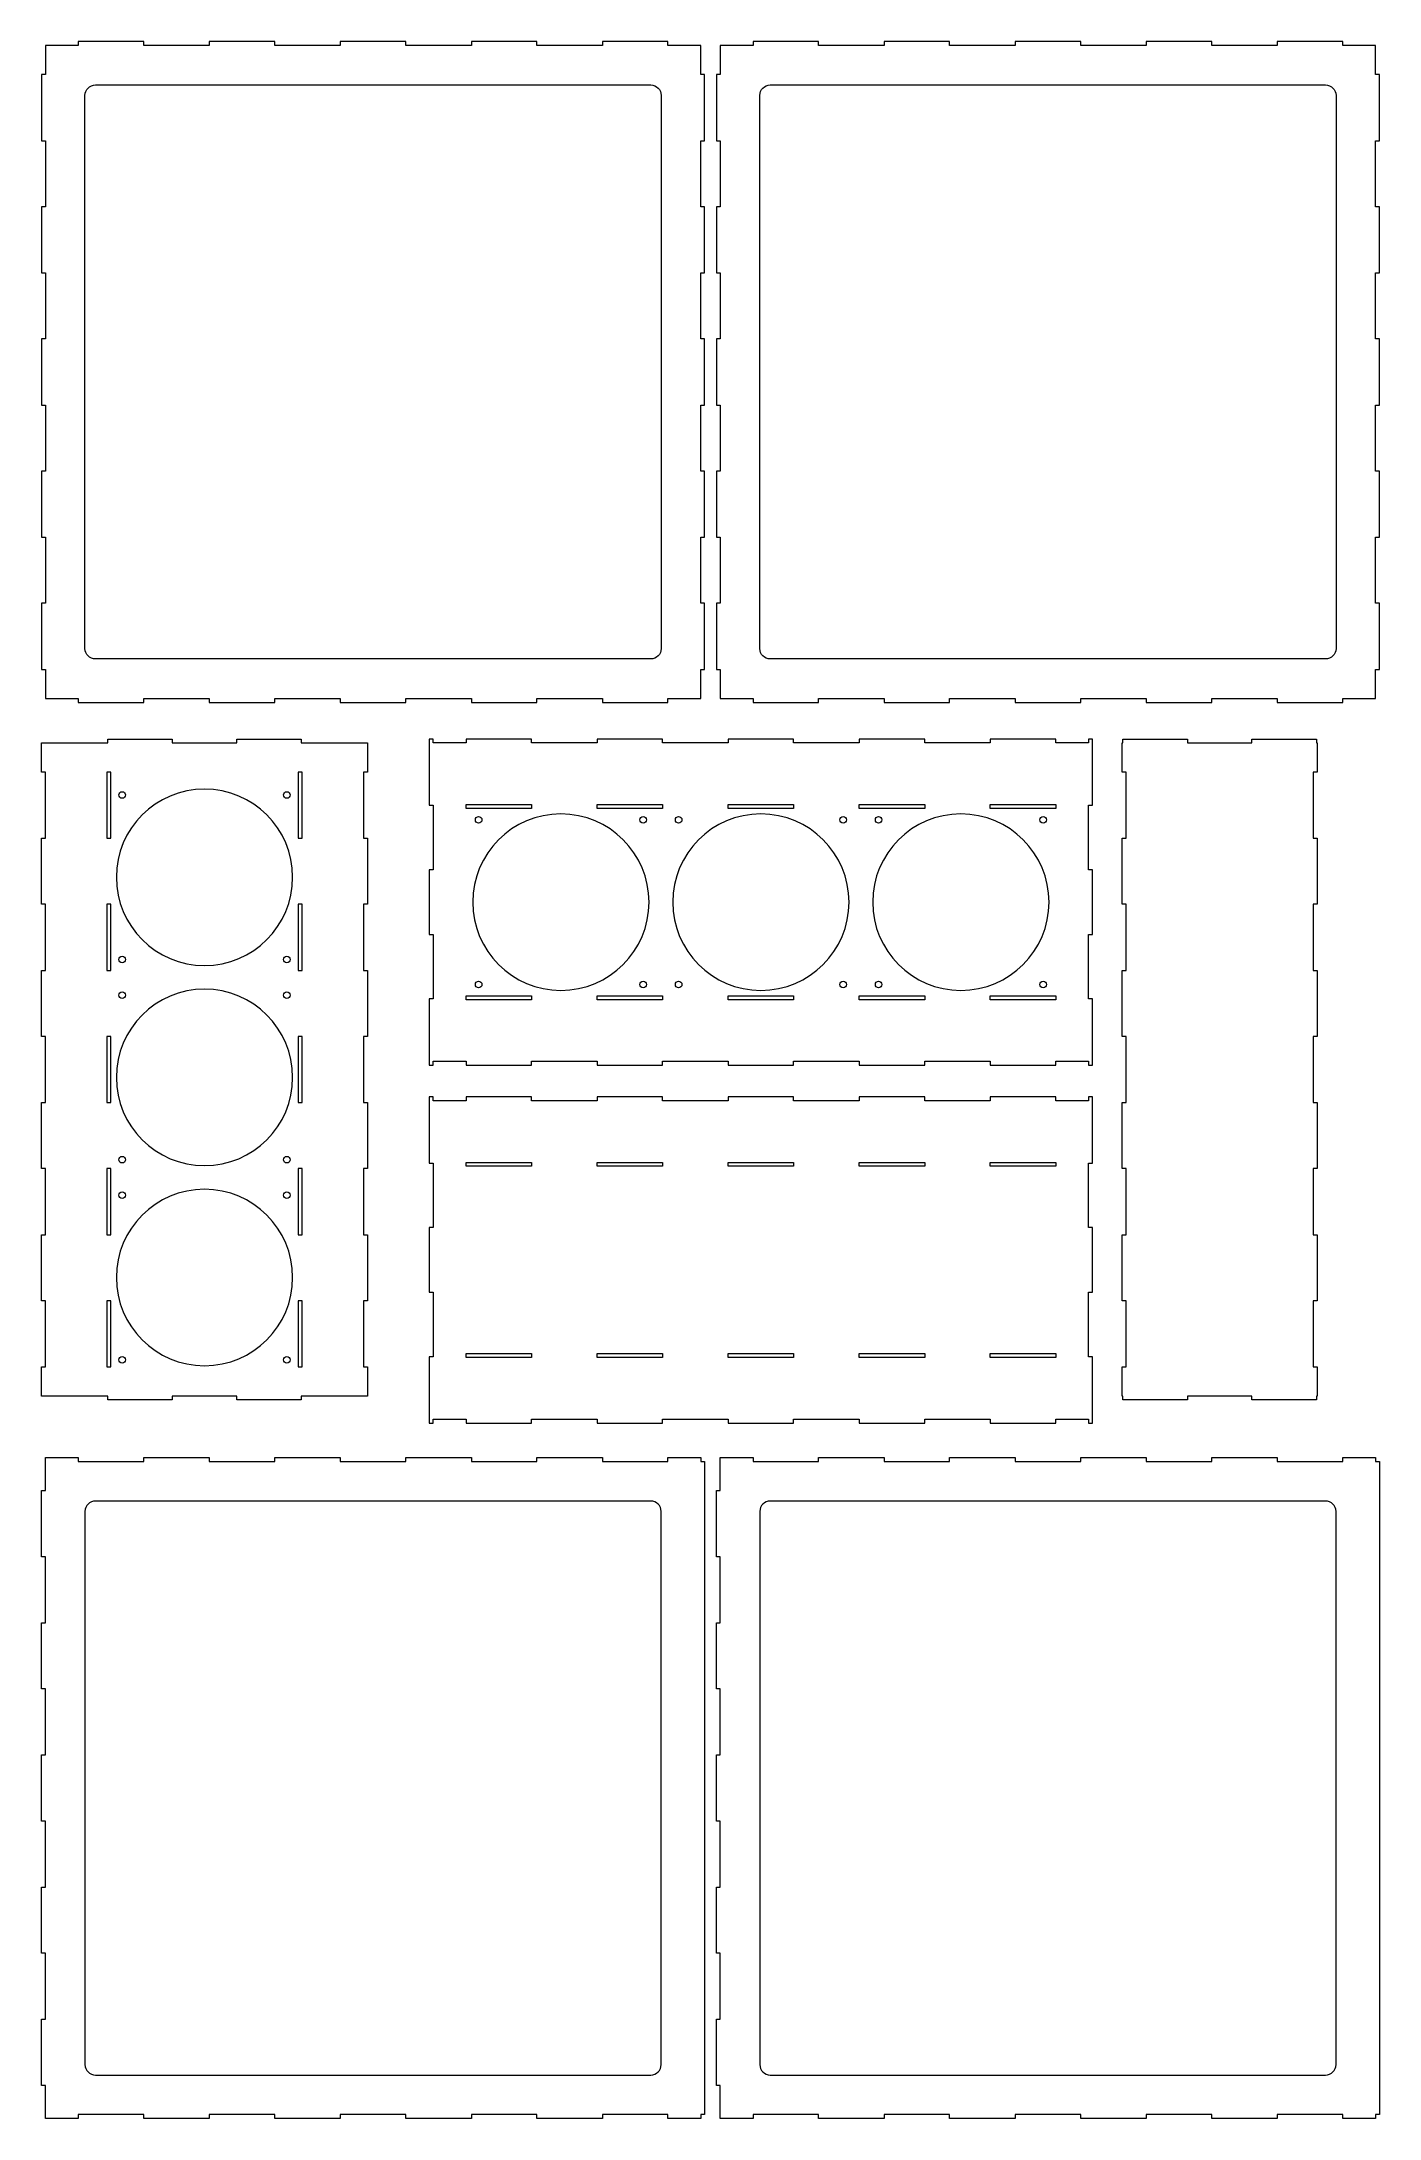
# Model space of a CAD drawing. Header units: millimetres. Extents: x -1160 to -143, y -819 to 758.
import ezdxf

# ---------------------------------------------------------------- set-up
doc = ezdxf.new("R2010")
doc.units = ezdxf.units.MM
doc.header["$MEASUREMENT"] = 0
doc.layers.add('Layer 1', color=7, linetype='Continuous')

msp = doc.modelspace()

# ---------------------------------------------------------------- linework, layer by layer
at = {"layer": 'Layer 1', "color": 1, "lineweight": 18}
for points, knots in [([(-684.2478, 259.4275), (-684.2478, 259.4275), (-684.2478, 256.4275), (-684.2478, 256.4275), (-684.2478, 256.4275), (-734.0478, 256.4275), (-734.0478, 256.4275), (-734.0478, 256.4275), (-734.0478, 259.4275), (-734.0478, 259.4275), (-734.0478, 259.4275), (-783.8478, 259.4275), (-783.8478, 259.4275), (-783.8478, 259.4275), (-783.8478, 256.4275), (-783.8478, 256.4275), (-783.8478, 256.4275), (-833.6478, 256.4275), (-833.6478, 256.4275), (-833.6478, 256.4275), (-833.6478, 259.4275), (-833.6478, 259.4275), (-833.6478, 259.4275), (-883.4478, 259.4275), (-883.4478, 259.4275), (-883.4478, 259.4275), (-883.4478, 256.4275), (-883.4478, 256.4275), (-883.4478, 256.4275), (-933.2478, 256.4275), (-933.2478, 256.4275), (-933.2478, 256.4275), (-933.2478, 259.4275), (-933.2478, 259.4275), (-933.2478, 259.4275), (-983.0478, 259.4275), (-983.0478, 259.4275), (-983.0478, 259.4275), (-983.0478, 256.4275), (-983.0478, 256.4275), (-983.0478, 256.4275), (-1032.8478, 256.4275), (-1032.8478, 256.4275), (-1032.8478, 256.4275), (-1032.8478, 259.4275), (-1032.8478, 259.4275), (-1032.8478, 259.4275), (-1082.6478, 259.4275), (-1082.6478, 259.4275), (-1082.6478, 259.4275), (-1082.6478, 256.4275), (-1082.6478, 256.4275), (-1082.6478, 256.4275), (-1132.4478, 256.4275), (-1132.4478, 256.4275), (-1132.4478, 256.4275), (-1132.4478, 259.4275), (-1132.4478, 259.4275), (-1132.4478, 259.4275), (-1157.3478, 259.4275), (-1157.3478, 259.4275), (-1157.3478, 259.4275), (-1157.3478, 281.5275), (-1157.3478, 281.5275), (-1157.3478, 281.5275), (-1160.3478, 281.5275), (-1160.3478, 281.5275), (-1160.3478, 281.5275), (-1160.3478, 331.7275), (-1160.3478, 331.7275), (-1160.3478, 331.7275), (-1157.3478, 331.7275), (-1157.3478, 331.7275), (-1157.3478, 331.7275), (-1157.3478, 381.9275), (-1157.3478, 381.9275), (-1157.3478, 381.9275), (-1160.3478, 381.9275), (-1160.3478, 381.9275), (-1160.3478, 381.9275), (-1160.3478, 432.1275), (-1160.3478, 432.1275), (-1160.3478, 432.1275), (-1157.3478, 432.1275), (-1157.3478, 432.1275), (-1157.3478, 432.1275), (-1157.3478, 482.3275), (-1157.3478, 482.3275), (-1157.3478, 482.3275), (-1160.3478, 482.3275), (-1160.3478, 482.3275), (-1160.3478, 482.3275), (-1160.3478, 532.5275), (-1160.3478, 532.5275), (-1160.3478, 532.5275), (-1157.3478, 532.5275), (-1157.3478, 532.5275), (-1157.3478, 532.5275), (-1157.3478, 582.7275), (-1157.3478, 582.7275), (-1157.3478, 582.7275), (-1160.3478, 582.7275), (-1160.3478, 582.7275), (-1160.3478, 582.7275), (-1160.3478, 632.9275), (-1160.3478, 632.9275), (-1160.3478, 632.9275), (-1157.3478, 632.9275), (-1157.3478, 632.9275), (-1157.3478, 632.9275), (-1157.3478, 683.1275), (-1157.3478, 683.1275), (-1157.3478, 683.1275), (-1160.3478, 683.1275), (-1160.3478, 683.1275), (-1160.3478, 683.1275), (-1160.3478, 733.3275), (-1160.3478, 733.3275), (-1160.3478, 733.3275), (-1157.3478, 733.3275), (-1157.3478, 733.3275), (-1157.3478, 733.3275), (-1157.3478, 755.4275), (-1157.3478, 755.4275), (-1157.3478, 755.4275), (-1132.4478, 755.4275), (-1132.4478, 755.4275), (-1132.4478, 755.4275), (-1132.4478, 758.4275), (-1132.4478, 758.4275), (-1132.4478, 758.4275), (-1082.6478, 758.4275), (-1082.6478, 758.4275), (-1082.6478, 758.4275), (-1082.6478, 755.4275), (-1082.6478, 755.4275), (-1082.6478, 755.4275), (-1032.8478, 755.4275), (-1032.8478, 755.4275), (-1032.8478, 755.4275), (-1032.8478, 758.4275), (-1032.8478, 758.4275), (-1032.8478, 758.4275), (-983.0478, 758.4275), (-983.0478, 758.4275), (-983.0478, 758.4275), (-983.0478, 755.4275), (-983.0478, 755.4275), (-983.0478, 755.4275), (-933.2478, 755.4275), (-933.2478, 755.4275), (-933.2478, 755.4275), (-933.2478, 758.4275), (-933.2478, 758.4275), (-933.2478, 758.4275), (-883.4478, 758.4275), (-883.4478, 758.4275), (-883.4478, 758.4275), (-883.4478, 755.4275), (-883.4478, 755.4275), (-883.4478, 755.4275), (-833.6478, 755.4275), (-833.6478, 755.4275), (-833.6478, 755.4275), (-833.6478, 758.4275), (-833.6478, 758.4275), (-833.6478, 758.4275), (-783.8478, 758.4275), (-783.8478, 758.4275), (-783.8478, 758.4275), (-783.8478, 755.4275), (-783.8478, 755.4275), (-783.8478, 755.4275), (-734.0478, 755.4275), (-734.0478, 755.4275), (-734.0478, 755.4275), (-734.0478, 758.4275), (-734.0478, 758.4275), (-734.0478, 758.4275), (-684.2478, 758.4275), (-684.2478, 758.4275), (-684.2478, 758.4275), (-684.2478, 755.4275), (-684.2478, 755.4275), (-684.2478, 755.4275), (-659.3478, 755.4275), (-659.3478, 755.4275), (-659.3478, 755.4275), (-659.3478, 733.3275), (-659.3478, 733.3275), (-659.3478, 733.3275), (-656.3478, 733.3275), (-656.3478, 733.3275), (-656.3478, 733.3275), (-656.3478, 683.1275), (-656.3478, 683.1275), (-656.3478, 683.1275), (-659.3478, 683.1275), (-659.3478, 683.1275), (-659.3478, 683.1275), (-659.3478, 632.9275), (-659.3478, 632.9275), (-659.3478, 632.9275), (-656.3478, 632.9275), (-656.3478, 632.9275), (-656.3478, 632.9275), (-656.3478, 582.7275), (-656.3478, 582.7275), (-656.3478, 582.7275), (-659.3478, 582.7275), (-659.3478, 582.7275), (-659.3478, 582.7275), (-659.3478, 532.5275), (-659.3478, 532.5275), (-659.3478, 532.5275), (-656.3478, 532.5275), (-656.3478, 532.5275), (-656.3478, 532.5275), (-656.3478, 482.3275), (-656.3478, 482.3275), (-656.3478, 482.3275), (-659.3478, 482.3275), (-659.3478, 482.3275), (-659.3478, 482.3275), (-659.3478, 432.1275), (-659.3478, 432.1275), (-659.3478, 432.1275), (-656.3478, 432.1275), (-656.3478, 432.1275), (-656.3478, 432.1275), (-656.3478, 381.9275), (-656.3478, 381.9275), (-656.3478, 381.9275), (-659.3478, 381.9275), (-659.3478, 381.9275), (-659.3478, 381.9275), (-659.3478, 331.7275), (-659.3478, 331.7275), (-659.3478, 331.7275), (-656.3478, 331.7275), (-656.3478, 331.7275), (-656.3478, 331.7275), (-656.3478, 281.5275), (-656.3478, 281.5275), (-656.3478, 281.5275), (-659.3478, 281.5275), (-659.3478, 281.5275), (-659.3478, 281.5275), (-659.3478, 259.4275), (-659.3478, 259.4275), (-659.3478, 259.4275), (-684.2478, 259.4275), (-684.2478, 259.4275)], [0, 0, 0, 0, 0.011904762, 0.011904762, 0.011904762, 0.023809524, 0.023809524, 0.023809524, 0.035714286, 0.035714286, 0.035714286, 0.047619048, 0.047619048, 0.047619048, 0.05952381, 0.05952381, 0.05952381, 0.071428571, 0.071428571, 0.071428571, 0.083333333, 0.083333333, 0.083333333, 0.095238095, 0.095238095, 0.095238095, 0.107142857, 0.107142857, 0.107142857, 0.119047619, 0.119047619, 0.119047619, 0.130952381, 0.130952381, 0.130952381, 0.142857143, 0.142857143, 0.142857143, 0.154761905, 0.154761905, 0.154761905, 0.166666667, 0.166666667, 0.166666667, 0.178571429, 0.178571429, 0.178571429, 0.19047619, 0.19047619, 0.19047619, 0.202380952, 0.202380952, 0.202380952, 0.214285714, 0.214285714, 0.214285714, 0.226190476, 0.226190476, 0.226190476, 0.238095238, 0.238095238, 0.238095238, 0.25, 0.25, 0.25, 0.261904762, 0.261904762, 0.261904762, 0.273809524, 0.273809524, 0.273809524, 0.285714286, 0.285714286, 0.285714286, 0.297619048, 0.297619048, 0.297619048, 0.30952381, 0.30952381, 0.30952381, 0.321428571, 0.321428571, 0.321428571, 0.333333333, 0.333333333, 0.333333333, 0.345238095, 0.345238095, 0.345238095, 0.357142857, 0.357142857, 0.357142857, 0.369047619, 0.369047619, 0.369047619, 0.380952381, 0.380952381, 0.380952381, 0.392857143, 0.392857143, 0.392857143, 0.404761905, 0.404761905, 0.404761905, 0.416666667, 0.416666667, 0.416666667, 0.428571429, 0.428571429, 0.428571429, 0.44047619, 0.44047619, 0.44047619, 0.452380952, 0.452380952, 0.452380952, 0.464285714, 0.464285714, 0.464285714, 0.476190476, 0.476190476, 0.476190476, 0.488095238, 0.488095238, 0.488095238, 0.5, 0.5, 0.5, 0.511904762, 0.511904762, 0.511904762, 0.523809524, 0.523809524, 0.523809524, 0.535714286, 0.535714286, 0.535714286, 0.547619048, 0.547619048, 0.547619048, 0.55952381, 0.55952381, 0.55952381, 0.571428571, 0.571428571, 0.571428571, 0.583333333, 0.583333333, 0.583333333, 0.595238095, 0.595238095, 0.595238095, 0.607142857, 0.607142857, 0.607142857, 0.619047619, 0.619047619, 0.619047619, 0.630952381, 0.630952381, 0.630952381, 0.642857143, 0.642857143, 0.642857143, 0.654761905, 0.654761905, 0.654761905, 0.666666667, 0.666666667, 0.666666667, 0.678571429, 0.678571429, 0.678571429, 0.69047619, 0.69047619, 0.69047619, 0.702380952, 0.702380952, 0.702380952, 0.714285714, 0.714285714, 0.714285714, 0.726190476, 0.726190476, 0.726190476, 0.738095238, 0.738095238, 0.738095238, 0.75, 0.75, 0.75, 0.761904762, 0.761904762, 0.761904762, 0.773809524, 0.773809524, 0.773809524, 0.785714286, 0.785714286, 0.785714286, 0.797619048, 0.797619048, 0.797619048, 0.80952381, 0.80952381, 0.80952381, 0.821428571, 0.821428571, 0.821428571, 0.833333333, 0.833333333, 0.833333333, 0.845238095, 0.845238095, 0.845238095, 0.857142857, 0.857142857, 0.857142857, 0.869047619, 0.869047619, 0.869047619, 0.880952381, 0.880952381, 0.880952381, 0.892857143, 0.892857143, 0.892857143, 0.904761905, 0.904761905, 0.904761905, 0.916666667, 0.916666667, 0.916666667, 0.928571429, 0.928571429, 0.928571429, 0.94047619, 0.94047619, 0.94047619, 0.952380952, 0.952380952, 0.952380952, 0.964285714, 0.964285714, 0.964285714, 0.976190476, 0.976190476, 0.976190476, 0.988095238, 0.988095238, 0.988095238, 1, 1, 1, 1]), ([(-171.3238, 259.4275), (-171.3238, 259.4275), (-171.3238, 256.4275), (-171.3238, 256.4275), (-171.3238, 256.4275), (-221.1238, 256.4275), (-221.1238, 256.4275), (-221.1238, 256.4275), (-221.1238, 259.4275), (-221.1238, 259.4275), (-221.1238, 259.4275), (-270.9238, 259.4275), (-270.9238, 259.4275), (-270.9238, 259.4275), (-270.9238, 256.4275), (-270.9238, 256.4275), (-270.9238, 256.4275), (-320.7238, 256.4275), (-320.7238, 256.4275), (-320.7238, 256.4275), (-320.7238, 259.4275), (-320.7238, 259.4275), (-320.7238, 259.4275), (-370.5238, 259.4275), (-370.5238, 259.4275), (-370.5238, 259.4275), (-370.5238, 256.4275), (-370.5238, 256.4275), (-370.5238, 256.4275), (-420.3238, 256.4275), (-420.3238, 256.4275), (-420.3238, 256.4275), (-420.3238, 259.4275), (-420.3238, 259.4275), (-420.3238, 259.4275), (-470.1238, 259.4275), (-470.1238, 259.4275), (-470.1238, 259.4275), (-470.1238, 256.4275), (-470.1238, 256.4275), (-470.1238, 256.4275), (-519.9238, 256.4275), (-519.9238, 256.4275), (-519.9238, 256.4275), (-519.9238, 259.4275), (-519.9238, 259.4275), (-519.9238, 259.4275), (-569.7238, 259.4275), (-569.7238, 259.4275), (-569.7238, 259.4275), (-569.7238, 256.4275), (-569.7238, 256.4275), (-569.7238, 256.4275), (-619.5238, 256.4275), (-619.5238, 256.4275), (-619.5238, 256.4275), (-619.5238, 259.4275), (-619.5238, 259.4275), (-619.5238, 259.4275), (-644.4238, 259.4275), (-644.4238, 259.4275), (-644.4238, 259.4275), (-644.4238, 281.5275), (-644.4238, 281.5275), (-644.4238, 281.5275), (-647.4238, 281.5275), (-647.4238, 281.5275), (-647.4238, 281.5275), (-647.4238, 331.7275), (-647.4238, 331.7275), (-647.4238, 331.7275), (-644.4238, 331.7275), (-644.4238, 331.7275), (-644.4238, 331.7275), (-644.4238, 381.9275), (-644.4238, 381.9275), (-644.4238, 381.9275), (-647.4238, 381.9275), (-647.4238, 381.9275), (-647.4238, 381.9275), (-647.4238, 432.1275), (-647.4238, 432.1275), (-647.4238, 432.1275), (-644.4238, 432.1275), (-644.4238, 432.1275), (-644.4238, 432.1275), (-644.4238, 482.3275), (-644.4238, 482.3275), (-644.4238, 482.3275), (-647.4238, 482.3275), (-647.4238, 482.3275), (-647.4238, 482.3275), (-647.4238, 532.5275), (-647.4238, 532.5275), (-647.4238, 532.5275), (-644.4238, 532.5275), (-644.4238, 532.5275), (-644.4238, 532.5275), (-644.4238, 582.7275), (-644.4238, 582.7275), (-644.4238, 582.7275), (-647.4238, 582.7275), (-647.4238, 582.7275), (-647.4238, 582.7275), (-647.4238, 632.9275), (-647.4238, 632.9275), (-647.4238, 632.9275), (-644.4238, 632.9275), (-644.4238, 632.9275), (-644.4238, 632.9275), (-644.4238, 683.1275), (-644.4238, 683.1275), (-644.4238, 683.1275), (-647.4238, 683.1275), (-647.4238, 683.1275), (-647.4238, 683.1275), (-647.4238, 733.3275), (-647.4238, 733.3275), (-647.4238, 733.3275), (-644.4238, 733.3275), (-644.4238, 733.3275), (-644.4238, 733.3275), (-644.4238, 755.4275), (-644.4238, 755.4275), (-644.4238, 755.4275), (-619.5238, 755.4275), (-619.5238, 755.4275), (-619.5238, 755.4275), (-619.5238, 758.4275), (-619.5238, 758.4275), (-619.5238, 758.4275), (-569.7238, 758.4275), (-569.7238, 758.4275), (-569.7238, 758.4275), (-569.7238, 755.4275), (-569.7238, 755.4275), (-569.7238, 755.4275), (-519.9238, 755.4275), (-519.9238, 755.4275), (-519.9238, 755.4275), (-519.9238, 758.4275), (-519.9238, 758.4275), (-519.9238, 758.4275), (-470.1238, 758.4275), (-470.1238, 758.4275), (-470.1238, 758.4275), (-470.1238, 755.4275), (-470.1238, 755.4275), (-470.1238, 755.4275), (-420.3238, 755.4275), (-420.3238, 755.4275), (-420.3238, 755.4275), (-420.3238, 758.4275), (-420.3238, 758.4275), (-420.3238, 758.4275), (-370.5238, 758.4275), (-370.5238, 758.4275), (-370.5238, 758.4275), (-370.5238, 755.4275), (-370.5238, 755.4275), (-370.5238, 755.4275), (-320.7238, 755.4275), (-320.7238, 755.4275), (-320.7238, 755.4275), (-320.7238, 758.4275), (-320.7238, 758.4275), (-320.7238, 758.4275), (-270.9238, 758.4275), (-270.9238, 758.4275), (-270.9238, 758.4275), (-270.9238, 755.4275), (-270.9238, 755.4275), (-270.9238, 755.4275), (-221.1238, 755.4275), (-221.1238, 755.4275), (-221.1238, 755.4275), (-221.1238, 758.4275), (-221.1238, 758.4275), (-221.1238, 758.4275), (-171.3238, 758.4275), (-171.3238, 758.4275), (-171.3238, 758.4275), (-171.3238, 755.4275), (-171.3238, 755.4275), (-171.3238, 755.4275), (-146.4238, 755.4275), (-146.4238, 755.4275), (-146.4238, 755.4275), (-146.4238, 733.3275), (-146.4238, 733.3275), (-146.4238, 733.3275), (-143.4238, 733.3275), (-143.4238, 733.3275), (-143.4238, 733.3275), (-143.4238, 683.1275), (-143.4238, 683.1275), (-143.4238, 683.1275), (-146.4238, 683.1275), (-146.4238, 683.1275), (-146.4238, 683.1275), (-146.4238, 632.9275), (-146.4238, 632.9275), (-146.4238, 632.9275), (-143.4238, 632.9275), (-143.4238, 632.9275), (-143.4238, 632.9275), (-143.4238, 582.7275), (-143.4238, 582.7275), (-143.4238, 582.7275), (-146.4238, 582.7275), (-146.4238, 582.7275), (-146.4238, 582.7275), (-146.4238, 532.5275), (-146.4238, 532.5275), (-146.4238, 532.5275), (-143.4238, 532.5275), (-143.4238, 532.5275), (-143.4238, 532.5275), (-143.4238, 482.3275), (-143.4238, 482.3275), (-143.4238, 482.3275), (-146.4238, 482.3275), (-146.4238, 482.3275), (-146.4238, 482.3275), (-146.4238, 432.1275), (-146.4238, 432.1275), (-146.4238, 432.1275), (-143.4238, 432.1275), (-143.4238, 432.1275), (-143.4238, 432.1275), (-143.4238, 381.9275), (-143.4238, 381.9275), (-143.4238, 381.9275), (-146.4238, 381.9275), (-146.4238, 381.9275), (-146.4238, 381.9275), (-146.4238, 331.7275), (-146.4238, 331.7275), (-146.4238, 331.7275), (-143.4238, 331.7275), (-143.4238, 331.7275), (-143.4238, 331.7275), (-143.4238, 281.5275), (-143.4238, 281.5275), (-143.4238, 281.5275), (-146.4238, 281.5275), (-146.4238, 281.5275), (-146.4238, 281.5275), (-146.4238, 259.4275), (-146.4238, 259.4275), (-146.4238, 259.4275), (-171.3238, 259.4275), (-171.3238, 259.4275)], [0, 0, 0, 0, 0.011904762, 0.011904762, 0.011904762, 0.023809524, 0.023809524, 0.023809524, 0.035714286, 0.035714286, 0.035714286, 0.047619048, 0.047619048, 0.047619048, 0.05952381, 0.05952381, 0.05952381, 0.071428571, 0.071428571, 0.071428571, 0.083333333, 0.083333333, 0.083333333, 0.095238095, 0.095238095, 0.095238095, 0.107142857, 0.107142857, 0.107142857, 0.119047619, 0.119047619, 0.119047619, 0.130952381, 0.130952381, 0.130952381, 0.142857143, 0.142857143, 0.142857143, 0.154761905, 0.154761905, 0.154761905, 0.166666667, 0.166666667, 0.166666667, 0.178571429, 0.178571429, 0.178571429, 0.19047619, 0.19047619, 0.19047619, 0.202380952, 0.202380952, 0.202380952, 0.214285714, 0.214285714, 0.214285714, 0.226190476, 0.226190476, 0.226190476, 0.238095238, 0.238095238, 0.238095238, 0.25, 0.25, 0.25, 0.261904762, 0.261904762, 0.261904762, 0.273809524, 0.273809524, 0.273809524, 0.285714286, 0.285714286, 0.285714286, 0.297619048, 0.297619048, 0.297619048, 0.30952381, 0.30952381, 0.30952381, 0.321428571, 0.321428571, 0.321428571, 0.333333333, 0.333333333, 0.333333333, 0.345238095, 0.345238095, 0.345238095, 0.357142857, 0.357142857, 0.357142857, 0.369047619, 0.369047619, 0.369047619, 0.380952381, 0.380952381, 0.380952381, 0.392857143, 0.392857143, 0.392857143, 0.404761905, 0.404761905, 0.404761905, 0.416666667, 0.416666667, 0.416666667, 0.428571429, 0.428571429, 0.428571429, 0.44047619, 0.44047619, 0.44047619, 0.452380952, 0.452380952, 0.452380952, 0.464285714, 0.464285714, 0.464285714, 0.476190476, 0.476190476, 0.476190476, 0.488095238, 0.488095238, 0.488095238, 0.5, 0.5, 0.5, 0.511904762, 0.511904762, 0.511904762, 0.523809524, 0.523809524, 0.523809524, 0.535714286, 0.535714286, 0.535714286, 0.547619048, 0.547619048, 0.547619048, 0.55952381, 0.55952381, 0.55952381, 0.571428571, 0.571428571, 0.571428571, 0.583333333, 0.583333333, 0.583333333, 0.595238095, 0.595238095, 0.595238095, 0.607142857, 0.607142857, 0.607142857, 0.619047619, 0.619047619, 0.619047619, 0.630952381, 0.630952381, 0.630952381, 0.642857143, 0.642857143, 0.642857143, 0.654761905, 0.654761905, 0.654761905, 0.666666667, 0.666666667, 0.666666667, 0.678571429, 0.678571429, 0.678571429, 0.69047619, 0.69047619, 0.69047619, 0.702380952, 0.702380952, 0.702380952, 0.714285714, 0.714285714, 0.714285714, 0.726190476, 0.726190476, 0.726190476, 0.738095238, 0.738095238, 0.738095238, 0.75, 0.75, 0.75, 0.761904762, 0.761904762, 0.761904762, 0.773809524, 0.773809524, 0.773809524, 0.785714286, 0.785714286, 0.785714286, 0.797619048, 0.797619048, 0.797619048, 0.80952381, 0.80952381, 0.80952381, 0.821428571, 0.821428571, 0.821428571, 0.833333333, 0.833333333, 0.833333333, 0.845238095, 0.845238095, 0.845238095, 0.857142857, 0.857142857, 0.857142857, 0.869047619, 0.869047619, 0.869047619, 0.880952381, 0.880952381, 0.880952381, 0.892857143, 0.892857143, 0.892857143, 0.904761905, 0.904761905, 0.904761905, 0.916666667, 0.916666667, 0.916666667, 0.928571429, 0.928571429, 0.928571429, 0.94047619, 0.94047619, 0.94047619, 0.952380952, 0.952380952, 0.952380952, 0.964285714, 0.964285714, 0.964285714, 0.976190476, 0.976190476, 0.976190476, 0.988095238, 0.988095238, 0.988095238, 1, 1, 1, 1]), ([(-1119.3478, 289.4275), (-1119.3478, 289.4275), (-697.3478, 289.4275), (-697.3478, 289.4275), (-692.9416, 289.4275), (-689.3478, 292.9725), (-689.3478, 297.3189), (-689.3478, 297.3189), (-689.3478, 717.5361), (-689.3478, 717.5361), (-689.3478, 721.8825), (-692.9416, 725.4275), (-697.3478, 725.4275), (-697.3478, 725.4275), (-1119.3478, 725.4275), (-1119.3478, 725.4275), (-1123.754, 725.4275), (-1127.3478, 721.8825), (-1127.3478, 717.5361), (-1127.3478, 717.5361), (-1127.3478, 297.3189), (-1127.3478, 297.3189), (-1127.3478, 292.9725), (-1123.754, 289.4275), (-1119.3478, 289.4275)], [0, 0, 0, 0, 0.125, 0.125, 0.125, 0.25, 0.25, 0.25, 0.375, 0.375, 0.375, 0.5, 0.5, 0.5, 0.625, 0.625, 0.625, 0.75, 0.75, 0.75, 0.875, 0.875, 0.875, 1, 1, 1, 1]), ([(-606.4238, 289.4275), (-606.4238, 289.4275), (-184.4238, 289.4275), (-184.4238, 289.4275), (-180.0176, 289.4275), (-176.4238, 292.9725), (-176.4238, 297.3189), (-176.4238, 297.3189), (-176.4238, 717.5361), (-176.4238, 717.5361), (-176.4238, 721.8825), (-180.0176, 725.4275), (-184.4238, 725.4275), (-184.4238, 725.4275), (-606.4238, 725.4275), (-606.4238, 725.4275), (-610.83, 725.4275), (-614.4238, 721.8825), (-614.4238, 717.5361), (-614.4238, 717.5361), (-614.4238, 297.3189), (-614.4238, 297.3189), (-614.4238, 292.9725), (-610.83, 289.4275), (-606.4238, 289.4275)], [0, 0, 0, 0, 0.125, 0.125, 0.125, 0.25, 0.25, 0.25, 0.375, 0.375, 0.375, 0.5, 0.5, 0.5, 0.625, 0.625, 0.625, 0.75, 0.75, 0.75, 0.875, 0.875, 0.875, 1, 1, 1, 1]), ([(-1160.3478, -270.3737), (-1160.3478, -270.3737), (-1110.0324, -270.3737), (-1110.0324, -270.3737), (-1110.0324, -270.3737), (-1110.0324, -273.3737), (-1110.0324, -273.3737), (-1110.0324, -273.3737), (-1060.987, -273.3737), (-1060.987, -273.3737), (-1060.987, -273.3737), (-1060.987, -270.3737), (-1060.987, -270.3737), (-1060.987, -270.3737), (-1011.9416, -270.3737), (-1011.9416, -270.3737), (-1011.9416, -270.3737), (-1011.9416, -273.3737), (-1011.9416, -273.3737), (-1011.9416, -273.3737), (-962.8962, -273.3737), (-962.8962, -273.3737), (-962.8962, -273.3737), (-962.8962, -270.3737), (-962.8962, -270.3737), (-962.8962, -270.3737), (-912.5808, -270.3737), (-912.5808, -270.3737), (-912.5808, -270.3737), (-912.5808, -248.2737), (-912.5808, -248.2737), (-912.5808, -248.2737), (-915.5808, -248.2737), (-915.5808, -248.2737), (-915.5808, -248.2737), (-915.5808, -198.0737), (-915.5808, -198.0737), (-915.5808, -198.0737), (-912.5808, -198.0737), (-912.5808, -198.0737), (-912.5808, -198.0737), (-912.5808, -147.8737), (-912.5808, -147.8737), (-912.5808, -147.8737), (-915.5808, -147.8737), (-915.5808, -147.8737), (-915.5808, -147.8737), (-915.5808, -97.6737), (-915.5808, -97.6737), (-915.5808, -97.6737), (-912.5808, -97.6737), (-912.5808, -97.6737), (-912.5808, -97.6737), (-912.5808, -47.4737), (-912.5808, -47.4737), (-912.5808, -47.4737), (-915.5808, -47.4737), (-915.5808, -47.4737), (-915.5808, -47.4737), (-915.5808, 2.7263), (-915.5808, 2.7263), (-915.5808, 2.7263), (-912.5808, 2.7263), (-912.5808, 2.7263), (-912.5808, 2.7263), (-912.5808, 52.9263), (-912.5808, 52.9263), (-912.5808, 52.9263), (-915.5808, 52.9263), (-915.5808, 52.9263), (-915.5808, 52.9263), (-915.5808, 103.1263), (-915.5808, 103.1263), (-915.5808, 103.1263), (-912.5808, 103.1263), (-912.5808, 103.1263), (-912.5808, 103.1263), (-912.5808, 153.3263), (-912.5808, 153.3263), (-912.5808, 153.3263), (-915.5808, 153.3263), (-915.5808, 153.3263), (-915.5808, 153.3263), (-915.5808, 203.5263), (-915.5808, 203.5263), (-915.5808, 203.5263), (-912.5808, 203.5263), (-912.5808, 203.5263), (-912.5808, 203.5263), (-912.5808, 225.6263), (-912.5808, 225.6263), (-912.5808, 225.6263), (-962.8962, 225.6263), (-962.8962, 225.6263), (-962.8962, 225.6263), (-962.8962, 228.6263), (-962.8962, 228.6263), (-962.8962, 228.6263), (-1011.9416, 228.6263), (-1011.9416, 228.6263), (-1011.9416, 228.6263), (-1011.9416, 225.6263), (-1011.9416, 225.6263), (-1011.9416, 225.6263), (-1060.987, 225.6263), (-1060.987, 225.6263), (-1060.987, 225.6263), (-1060.987, 228.6263), (-1060.987, 228.6263), (-1060.987, 228.6263), (-1110.0324, 228.6263), (-1110.0324, 228.6263), (-1110.0324, 228.6263), (-1110.0324, 225.6263), (-1110.0324, 225.6263), (-1110.0324, 225.6263), (-1160.3478, 225.6263), (-1160.3478, 225.6263), (-1160.3478, 225.6263), (-1160.3478, 203.5263), (-1160.3478, 203.5263), (-1160.3478, 203.5263), (-1157.3478, 203.5263), (-1157.3478, 203.5263), (-1157.3478, 203.5263), (-1157.3478, 153.3263), (-1157.3478, 153.3263), (-1157.3478, 153.3263), (-1160.3478, 153.3263), (-1160.3478, 153.3263), (-1160.3478, 153.3263), (-1160.3478, 103.1263), (-1160.3478, 103.1263), (-1160.3478, 103.1263), (-1157.3478, 103.1263), (-1157.3478, 103.1263), (-1157.3478, 103.1263), (-1157.3478, 52.9263), (-1157.3478, 52.9263), (-1157.3478, 52.9263), (-1160.3478, 52.9263), (-1160.3478, 52.9263), (-1160.3478, 52.9263), (-1160.3478, 2.7263), (-1160.3478, 2.7263), (-1160.3478, 2.7263), (-1157.3478, 2.7263), (-1157.3478, 2.7263), (-1157.3478, 2.7263), (-1157.3478, -47.4737), (-1157.3478, -47.4737), (-1157.3478, -47.4737), (-1160.3478, -47.4737), (-1160.3478, -47.4737), (-1160.3478, -47.4737), (-1160.3478, -97.6737), (-1160.3478, -97.6737), (-1160.3478, -97.6737), (-1157.3478, -97.6737), (-1157.3478, -97.6737), (-1157.3478, -97.6737), (-1157.3478, -147.8737), (-1157.3478, -147.8737), (-1157.3478, -147.8737), (-1160.3478, -147.8737), (-1160.3478, -147.8737), (-1160.3478, -147.8737), (-1160.3478, -198.0737), (-1160.3478, -198.0737), (-1160.3478, -198.0737), (-1157.3478, -198.0737), (-1157.3478, -198.0737), (-1157.3478, -198.0737), (-1157.3478, -248.2737), (-1157.3478, -248.2737), (-1157.3478, -248.2737), (-1160.3478, -248.2737), (-1160.3478, -248.2737), (-1160.3478, -248.2737), (-1160.3478, -270.3737), (-1160.3478, -270.3737)], [0, 0, 0, 0, 0.016666667, 0.016666667, 0.016666667, 0.033333333, 0.033333333, 0.033333333, 0.05, 0.05, 0.05, 0.066666667, 0.066666667, 0.066666667, 0.083333333, 0.083333333, 0.083333333, 0.1, 0.1, 0.1, 0.116666667, 0.116666667, 0.116666667, 0.133333333, 0.133333333, 0.133333333, 0.15, 0.15, 0.15, 0.166666667, 0.166666667, 0.166666667, 0.183333333, 0.183333333, 0.183333333, 0.2, 0.2, 0.2, 0.216666667, 0.216666667, 0.216666667, 0.233333333, 0.233333333, 0.233333333, 0.25, 0.25, 0.25, 0.266666667, 0.266666667, 0.266666667, 0.283333333, 0.283333333, 0.283333333, 0.3, 0.3, 0.3, 0.316666667, 0.316666667, 0.316666667, 0.333333333, 0.333333333, 0.333333333, 0.35, 0.35, 0.35, 0.366666667, 0.366666667, 0.366666667, 0.383333333, 0.383333333, 0.383333333, 0.4, 0.4, 0.4, 0.416666667, 0.416666667, 0.416666667, 0.433333333, 0.433333333, 0.433333333, 0.45, 0.45, 0.45, 0.466666667, 0.466666667, 0.466666667, 0.483333333, 0.483333333, 0.483333333, 0.5, 0.5, 0.5, 0.516666667, 0.516666667, 0.516666667, 0.533333333, 0.533333333, 0.533333333, 0.55, 0.55, 0.55, 0.566666667, 0.566666667, 0.566666667, 0.583333333, 0.583333333, 0.583333333, 0.6, 0.6, 0.6, 0.616666667, 0.616666667, 0.616666667, 0.633333333, 0.633333333, 0.633333333, 0.65, 0.65, 0.65, 0.666666667, 0.666666667, 0.666666667, 0.683333333, 0.683333333, 0.683333333, 0.7, 0.7, 0.7, 0.716666667, 0.716666667, 0.716666667, 0.733333333, 0.733333333, 0.733333333, 0.75, 0.75, 0.75, 0.766666667, 0.766666667, 0.766666667, 0.783333333, 0.783333333, 0.783333333, 0.8, 0.8, 0.8, 0.816666667, 0.816666667, 0.816666667, 0.833333333, 0.833333333, 0.833333333, 0.85, 0.85, 0.85, 0.866666667, 0.866666667, 0.866666667, 0.883333333, 0.883333333, 0.883333333, 0.9, 0.9, 0.9, 0.916666667, 0.916666667, 0.916666667, 0.933333333, 0.933333333, 0.933333333, 0.95, 0.95, 0.95, 0.966666667, 0.966666667, 0.966666667, 0.983333333, 0.983333333, 0.983333333, 1, 1, 1, 1]), ([(-364.6037, 225.6263), (-364.6037, 225.6263), (-364.6037, 228.6263), (-364.6037, 228.6263), (-364.6037, 228.6263), (-361.6037, 228.6263), (-361.6037, 228.6263), (-361.6037, 228.6263), (-361.6037, 178.3109), (-361.6037, 178.3109), (-361.6037, 178.3109), (-364.6037, 178.3109), (-364.6037, 178.3109), (-364.6037, 178.3109), (-364.6037, 129.2655), (-364.6037, 129.2655), (-364.6037, 129.2655), (-361.6037, 129.2655), (-361.6037, 129.2655), (-361.6037, 129.2655), (-361.6037, 80.2201), (-361.6037, 80.2201), (-361.6037, 80.2201), (-364.6037, 80.2201), (-364.6037, 80.2201), (-364.6037, 80.2201), (-364.6037, 31.1747), (-364.6037, 31.1747), (-364.6037, 31.1747), (-361.6037, 31.1747), (-361.6037, 31.1747), (-361.6037, 31.1747), (-361.6037, -19.1407), (-361.6037, -19.1407), (-361.6037, -19.1407), (-364.6037, -19.1407), (-364.6037, -19.1407), (-364.6037, -19.1407), (-364.6037, -16.1407), (-364.6037, -16.1407), (-364.6037, -16.1407), (-389.5037, -16.1407), (-389.5037, -16.1407), (-389.5037, -16.1407), (-389.5037, -19.1407), (-389.5037, -19.1407), (-389.5037, -19.1407), (-439.3037, -19.1407), (-439.3037, -19.1407), (-439.3037, -19.1407), (-439.3037, -16.1407), (-439.3037, -16.1407), (-439.3037, -16.1407), (-489.1037, -16.1407), (-489.1037, -16.1407), (-489.1037, -16.1407), (-489.1037, -19.1407), (-489.1037, -19.1407), (-489.1037, -19.1407), (-538.9037, -19.1407), (-538.9037, -19.1407), (-538.9037, -19.1407), (-538.9037, -16.1407), (-538.9037, -16.1407), (-538.9037, -16.1407), (-588.7037, -16.1407), (-588.7037, -16.1407), (-588.7037, -16.1407), (-588.7037, -19.1407), (-588.7037, -19.1407), (-588.7037, -19.1407), (-638.5037, -19.1407), (-638.5037, -19.1407), (-638.5037, -19.1407), (-638.5037, -16.1407), (-638.5037, -16.1407), (-638.5037, -16.1407), (-688.3037, -16.1407), (-688.3037, -16.1407), (-688.3037, -16.1407), (-688.3037, -19.1407), (-688.3037, -19.1407), (-688.3037, -19.1407), (-738.1037, -19.1407), (-738.1037, -19.1407), (-738.1037, -19.1407), (-738.1037, -16.1407), (-738.1037, -16.1407), (-738.1037, -16.1407), (-787.9037, -16.1407), (-787.9037, -16.1407), (-787.9037, -16.1407), (-787.9037, -19.1407), (-787.9037, -19.1407), (-787.9037, -19.1407), (-837.7037, -19.1407), (-837.7037, -19.1407), (-837.7037, -19.1407), (-837.7037, -16.1407), (-837.7037, -16.1407), (-837.7037, -16.1407), (-862.6037, -16.1407), (-862.6037, -16.1407), (-862.6037, -16.1407), (-862.6037, -19.1407), (-862.6037, -19.1407), (-862.6037, -19.1407), (-865.6037, -19.1407), (-865.6037, -19.1407), (-865.6037, -19.1407), (-865.6037, 31.1747), (-865.6037, 31.1747), (-865.6037, 31.1747), (-862.6037, 31.1747), (-862.6037, 31.1747), (-862.6037, 31.1747), (-862.6037, 80.2201), (-862.6037, 80.2201), (-862.6037, 80.2201), (-865.6037, 80.2201), (-865.6037, 80.2201), (-865.6037, 80.2201), (-865.6037, 129.2655), (-865.6037, 129.2655), (-865.6037, 129.2655), (-862.6037, 129.2655), (-862.6037, 129.2655), (-862.6037, 129.2655), (-862.6037, 178.3109), (-862.6037, 178.3109), (-862.6037, 178.3109), (-865.6037, 178.3109), (-865.6037, 178.3109), (-865.6037, 178.3109), (-865.6037, 228.6263), (-865.6037, 228.6263), (-865.6037, 228.6263), (-862.6037, 228.6263), (-862.6037, 228.6263), (-862.6037, 228.6263), (-862.6037, 225.6263), (-862.6037, 225.6263), (-862.6037, 225.6263), (-837.7037, 225.6263), (-837.7037, 225.6263), (-837.7037, 225.6263), (-837.7037, 228.6263), (-837.7037, 228.6263), (-837.7037, 228.6263), (-787.9037, 228.6263), (-787.9037, 228.6263), (-787.9037, 228.6263), (-787.9037, 225.6263), (-787.9037, 225.6263), (-787.9037, 225.6263), (-738.1037, 225.6263), (-738.1037, 225.6263), (-738.1037, 225.6263), (-738.1037, 228.6263), (-738.1037, 228.6263), (-738.1037, 228.6263), (-688.3037, 228.6263), (-688.3037, 228.6263), (-688.3037, 228.6263), (-688.3037, 225.6263), (-688.3037, 225.6263), (-688.3037, 225.6263), (-638.5037, 225.6263), (-638.5037, 225.6263), (-638.5037, 225.6263), (-638.5037, 228.6263), (-638.5037, 228.6263), (-638.5037, 228.6263), (-588.7037, 228.6263), (-588.7037, 228.6263), (-588.7037, 228.6263), (-588.7037, 225.6263), (-588.7037, 225.6263), (-588.7037, 225.6263), (-538.9037, 225.6263), (-538.9037, 225.6263), (-538.9037, 225.6263), (-538.9037, 228.6263), (-538.9037, 228.6263), (-538.9037, 228.6263), (-489.1037, 228.6263), (-489.1037, 228.6263), (-489.1037, 228.6263), (-489.1037, 225.6263), (-489.1037, 225.6263), (-489.1037, 225.6263), (-439.3037, 225.6263), (-439.3037, 225.6263), (-439.3037, 225.6263), (-439.3037, 228.6263), (-439.3037, 228.6263), (-439.3037, 228.6263), (-389.5037, 228.6263), (-389.5037, 228.6263), (-389.5037, 228.6263), (-389.5037, 225.6263), (-389.5037, 225.6263), (-389.5037, 225.6263), (-364.6037, 225.6263), (-364.6037, 225.6263)], [0, 0, 0, 0, 0.014705882, 0.014705882, 0.014705882, 0.029411765, 0.029411765, 0.029411765, 0.044117647, 0.044117647, 0.044117647, 0.058823529, 0.058823529, 0.058823529, 0.073529412, 0.073529412, 0.073529412, 0.088235294, 0.088235294, 0.088235294, 0.102941176, 0.102941176, 0.102941176, 0.117647059, 0.117647059, 0.117647059, 0.132352941, 0.132352941, 0.132352941, 0.147058824, 0.147058824, 0.147058824, 0.161764706, 0.161764706, 0.161764706, 0.176470588, 0.176470588, 0.176470588, 0.191176471, 0.191176471, 0.191176471, 0.205882353, 0.205882353, 0.205882353, 0.220588235, 0.220588235, 0.220588235, 0.235294118, 0.235294118, 0.235294118, 0.25, 0.25, 0.25, 0.264705882, 0.264705882, 0.264705882, 0.279411765, 0.279411765, 0.279411765, 0.294117647, 0.294117647, 0.294117647, 0.308823529, 0.308823529, 0.308823529, 0.323529412, 0.323529412, 0.323529412, 0.338235294, 0.338235294, 0.338235294, 0.352941176, 0.352941176, 0.352941176, 0.367647059, 0.367647059, 0.367647059, 0.382352941, 0.382352941, 0.382352941, 0.397058824, 0.397058824, 0.397058824, 0.411764706, 0.411764706, 0.411764706, 0.426470588, 0.426470588, 0.426470588, 0.441176471, 0.441176471, 0.441176471, 0.455882353, 0.455882353, 0.455882353, 0.470588235, 0.470588235, 0.470588235, 0.485294118, 0.485294118, 0.485294118, 0.5, 0.5, 0.5, 0.514705882, 0.514705882, 0.514705882, 0.529411765, 0.529411765, 0.529411765, 0.544117647, 0.544117647, 0.544117647, 0.558823529, 0.558823529, 0.558823529, 0.573529412, 0.573529412, 0.573529412, 0.588235294, 0.588235294, 0.588235294, 0.602941176, 0.602941176, 0.602941176, 0.617647059, 0.617647059, 0.617647059, 0.632352941, 0.632352941, 0.632352941, 0.647058824, 0.647058824, 0.647058824, 0.661764706, 0.661764706, 0.661764706, 0.676470588, 0.676470588, 0.676470588, 0.691176471, 0.691176471, 0.691176471, 0.705882353, 0.705882353, 0.705882353, 0.720588235, 0.720588235, 0.720588235, 0.735294118, 0.735294118, 0.735294118, 0.75, 0.75, 0.75, 0.764705882, 0.764705882, 0.764705882, 0.779411765, 0.779411765, 0.779411765, 0.794117647, 0.794117647, 0.794117647, 0.808823529, 0.808823529, 0.808823529, 0.823529412, 0.823529412, 0.823529412, 0.838235294, 0.838235294, 0.838235294, 0.852941176, 0.852941176, 0.852941176, 0.867647059, 0.867647059, 0.867647059, 0.882352941, 0.882352941, 0.882352941, 0.897058824, 0.897058824, 0.897058824, 0.911764706, 0.911764706, 0.911764706, 0.926470588, 0.926470588, 0.926470588, 0.941176471, 0.941176471, 0.941176471, 0.955882353, 0.955882353, 0.955882353, 0.970588235, 0.970588235, 0.970588235, 0.985294118, 0.985294118, 0.985294118, 1, 1, 1, 1]), ([(-193.7683, 203.5263), (-193.7683, 203.5263), (-190.7683, 203.5263), (-190.7683, 203.5263), (-190.7683, 203.5263), (-190.7683, 225.6263), (-190.7683, 225.6263), (-190.7683, 225.6263), (-191.3138, 225.6263), (-191.3138, 225.6263), (-191.3138, 225.6263), (-191.3138, 228.6263), (-191.3138, 228.6263), (-191.3138, 228.6263), (-240.3592, 228.6263), (-240.3592, 228.6263), (-240.3592, 228.6263), (-240.3592, 225.6263), (-240.3592, 225.6263), (-240.3592, 225.6263), (-289.4046, 225.6263), (-289.4046, 225.6263), (-289.4046, 225.6263), (-289.4046, 228.6263), (-289.4046, 228.6263), (-289.4046, 228.6263), (-338.45, 228.6263), (-338.45, 228.6263), (-338.45, 228.6263), (-338.45, 225.6263), (-338.45, 225.6263), (-338.45, 225.6263), (-338.9955, 225.6263), (-338.9955, 225.6263), (-338.9955, 225.6263), (-338.9955, 203.5263), (-338.9955, 203.5263), (-338.9955, 203.5263), (-335.9955, 203.5263), (-335.9955, 203.5263), (-335.9955, 203.5263), (-335.9955, 153.3263), (-335.9955, 153.3263), (-335.9955, 153.3263), (-338.9955, 153.3263), (-338.9955, 153.3263), (-338.9955, 153.3263), (-338.9955, 103.1263), (-338.9955, 103.1263), (-338.9955, 103.1263), (-335.9955, 103.1263), (-335.9955, 103.1263), (-335.9955, 103.1263), (-335.9955, 52.9263), (-335.9955, 52.9263), (-335.9955, 52.9263), (-338.9955, 52.9263), (-338.9955, 52.9263), (-338.9955, 52.9263), (-338.9955, 2.7263), (-338.9955, 2.7263), (-338.9955, 2.7263), (-335.9955, 2.7263), (-335.9955, 2.7263), (-335.9955, 2.7263), (-335.9955, -47.4737), (-335.9955, -47.4737), (-335.9955, -47.4737), (-338.9955, -47.4737), (-338.9955, -47.4737), (-338.9955, -47.4737), (-338.9955, -97.6737), (-338.9955, -97.6737), (-338.9955, -97.6737), (-335.9955, -97.6737), (-335.9955, -97.6737), (-335.9955, -97.6737), (-335.9955, -147.8737), (-335.9955, -147.8737), (-335.9955, -147.8737), (-338.9955, -147.8737), (-338.9955, -147.8737), (-338.9955, -147.8737), (-338.9955, -198.0737), (-338.9955, -198.0737), (-338.9955, -198.0737), (-335.9955, -198.0737), (-335.9955, -198.0737), (-335.9955, -198.0737), (-335.9955, -248.2737), (-335.9955, -248.2737), (-335.9955, -248.2737), (-338.9955, -248.2737), (-338.9955, -248.2737), (-338.9955, -248.2737), (-338.9955, -270.3737), (-338.9955, -270.3737), (-338.9955, -270.3737), (-338.45, -270.3737), (-338.45, -270.3737), (-338.45, -270.3737), (-338.45, -273.3737), (-338.45, -273.3737), (-338.45, -273.3737), (-289.4046, -273.3737), (-289.4046, -273.3737), (-289.4046, -273.3737), (-289.4046, -270.3737), (-289.4046, -270.3737), (-289.4046, -270.3737), (-240.3592, -270.3737), (-240.3592, -270.3737), (-240.3592, -270.3737), (-240.3592, -273.3737), (-240.3592, -273.3737), (-240.3592, -273.3737), (-191.3138, -273.3737), (-191.3138, -273.3737), (-191.3138, -273.3737), (-191.3138, -270.3737), (-191.3138, -270.3737), (-191.3138, -270.3737), (-190.7683, -270.3737), (-190.7683, -270.3737), (-190.7683, -270.3737), (-190.7683, -248.2737), (-190.7683, -248.2737), (-190.7683, -248.2737), (-193.7683, -248.2737), (-193.7683, -248.2737), (-193.7683, -248.2737), (-193.7683, -198.0737), (-193.7683, -198.0737), (-193.7683, -198.0737), (-190.7683, -198.0737), (-190.7683, -198.0737), (-190.7683, -198.0737), (-190.7683, -147.8737), (-190.7683, -147.8737), (-190.7683, -147.8737), (-193.7683, -147.8737), (-193.7683, -147.8737), (-193.7683, -147.8737), (-193.7683, -97.6737), (-193.7683, -97.6737), (-193.7683, -97.6737), (-190.7683, -97.6737), (-190.7683, -97.6737), (-190.7683, -97.6737), (-190.7683, -47.4737), (-190.7683, -47.4737), (-190.7683, -47.4737), (-193.7683, -47.4737), (-193.7683, -47.4737), (-193.7683, -47.4737), (-193.7683, 2.7263), (-193.7683, 2.7263), (-193.7683, 2.7263), (-190.7683, 2.7263), (-190.7683, 2.7263), (-190.7683, 2.7263), (-190.7683, 52.9263), (-190.7683, 52.9263), (-190.7683, 52.9263), (-193.7683, 52.9263), (-193.7683, 52.9263), (-193.7683, 52.9263), (-193.7683, 103.1263), (-193.7683, 103.1263), (-193.7683, 103.1263), (-190.7683, 103.1263), (-190.7683, 103.1263), (-190.7683, 103.1263), (-190.7683, 153.3263), (-190.7683, 153.3263), (-190.7683, 153.3263), (-193.7683, 153.3263), (-193.7683, 153.3263), (-193.7683, 153.3263), (-193.7683, 203.5263), (-193.7683, 203.5263)], [0, 0, 0, 0, 0.016666667, 0.016666667, 0.016666667, 0.033333333, 0.033333333, 0.033333333, 0.05, 0.05, 0.05, 0.066666667, 0.066666667, 0.066666667, 0.083333333, 0.083333333, 0.083333333, 0.1, 0.1, 0.1, 0.116666667, 0.116666667, 0.116666667, 0.133333333, 0.133333333, 0.133333333, 0.15, 0.15, 0.15, 0.166666667, 0.166666667, 0.166666667, 0.183333333, 0.183333333, 0.183333333, 0.2, 0.2, 0.2, 0.216666667, 0.216666667, 0.216666667, 0.233333333, 0.233333333, 0.233333333, 0.25, 0.25, 0.25, 0.266666667, 0.266666667, 0.266666667, 0.283333333, 0.283333333, 0.283333333, 0.3, 0.3, 0.3, 0.316666667, 0.316666667, 0.316666667, 0.333333333, 0.333333333, 0.333333333, 0.35, 0.35, 0.35, 0.366666667, 0.366666667, 0.366666667, 0.383333333, 0.383333333, 0.383333333, 0.4, 0.4, 0.4, 0.416666667, 0.416666667, 0.416666667, 0.433333333, 0.433333333, 0.433333333, 0.45, 0.45, 0.45, 0.466666667, 0.466666667, 0.466666667, 0.483333333, 0.483333333, 0.483333333, 0.5, 0.5, 0.5, 0.516666667, 0.516666667, 0.516666667, 0.533333333, 0.533333333, 0.533333333, 0.55, 0.55, 0.55, 0.566666667, 0.566666667, 0.566666667, 0.583333333, 0.583333333, 0.583333333, 0.6, 0.6, 0.6, 0.616666667, 0.616666667, 0.616666667, 0.633333333, 0.633333333, 0.633333333, 0.65, 0.65, 0.65, 0.666666667, 0.666666667, 0.666666667, 0.683333333, 0.683333333, 0.683333333, 0.7, 0.7, 0.7, 0.716666667, 0.716666667, 0.716666667, 0.733333333, 0.733333333, 0.733333333, 0.75, 0.75, 0.75, 0.766666667, 0.766666667, 0.766666667, 0.783333333, 0.783333333, 0.783333333, 0.8, 0.8, 0.8, 0.816666667, 0.816666667, 0.816666667, 0.833333333, 0.833333333, 0.833333333, 0.85, 0.85, 0.85, 0.866666667, 0.866666667, 0.866666667, 0.883333333, 0.883333333, 0.883333333, 0.9, 0.9, 0.9, 0.916666667, 0.916666667, 0.916666667, 0.933333333, 0.933333333, 0.933333333, 0.95, 0.95, 0.95, 0.966666667, 0.966666667, 0.966666667, 0.983333333, 0.983333333, 0.983333333, 1, 1, 1, 1]), ([(-1110.5779, 203.5263), (-1110.5779, 203.5263), (-1107.5779, 203.5263), (-1107.5779, 203.5263), (-1107.5779, 203.5263), (-1107.5779, 153.3263), (-1107.5779, 153.3263), (-1107.5779, 153.3263), (-1110.5779, 153.3263), (-1110.5779, 153.3263), (-1110.5779, 153.3263), (-1110.5779, 203.5263), (-1110.5779, 203.5263)], [0, 0, 0, 0, 0.25, 0.25, 0.25, 0.5, 0.5, 0.5, 0.75, 0.75, 0.75, 1, 1, 1, 1]), ([(-1036.4643, 190.6262), (-999.4613, 190.6262), (-969.4643, 160.6292), (-969.4643, 123.6262), (-969.4643, 86.6232), (-999.4613, 56.6262), (-1036.4643, 56.6262), (-1073.4673, 56.6262), (-1103.4643, 86.6232), (-1103.4643, 123.6262), (-1103.4643, 160.6292), (-1073.4673, 190.6262), (-1036.4643, 190.6262)], [0, 0, 0, 0, 0.25, 0.25, 0.25, 0.5, 0.5, 0.5, 0.75, 0.75, 0.75, 1, 1, 1, 1]), ([(-965.3507, 203.5263), (-965.3507, 203.5263), (-962.3507, 203.5263), (-962.3507, 203.5263), (-962.3507, 203.5263), (-962.3507, 153.3263), (-962.3507, 153.3263), (-962.3507, 153.3263), (-965.3507, 153.3263), (-965.3507, 153.3263), (-965.3507, 153.3263), (-965.3507, 203.5263), (-965.3507, 203.5263)], [0, 0, 0, 0, 0.25, 0.25, 0.25, 0.5, 0.5, 0.5, 0.75, 0.75, 0.75, 1, 1, 1, 1]), ([(-1096.4643, 186.1263), (-1096.4643, 187.507), (-1097.5836, 188.6263), (-1098.9643, 188.6263), (-1100.345, 188.6263), (-1101.4643, 187.507), (-1101.4643, 186.1263), (-1101.4643, 184.7456), (-1100.345, 183.6263), (-1098.9643, 183.6263), (-1097.5836, 183.6263), (-1096.4643, 184.7456), (-1096.4643, 186.1263)], [0, 0, 0, 0, 0.25, 0.25, 0.25, 0.5, 0.5, 0.5, 0.75, 0.75, 0.75, 1, 1, 1, 1]), ([(-971.4643, 186.1263), (-971.4643, 187.507), (-972.5836, 188.6263), (-973.9643, 188.6263), (-975.345, 188.6263), (-976.4643, 187.507), (-976.4643, 186.1263), (-976.4643, 184.7456), (-975.345, 183.6263), (-973.9643, 183.6263), (-972.5836, 183.6263), (-971.4643, 184.7456), (-971.4643, 186.1263)], [0, 0, 0, 0, 0.25, 0.25, 0.25, 0.5, 0.5, 0.5, 0.75, 0.75, 0.75, 1, 1, 1, 1]), ([(-787.9037, 175.8564), (-787.9037, 175.8564), (-787.9037, 178.8564), (-787.9037, 178.8564), (-787.9037, 178.8564), (-837.7037, 178.8564), (-837.7037, 178.8564), (-837.7037, 178.8564), (-837.7037, 175.8564), (-837.7037, 175.8564), (-837.7037, 175.8564), (-787.9037, 175.8564), (-787.9037, 175.8564)], [0, 0, 0, 0, 0.25, 0.25, 0.25, 0.5, 0.5, 0.5, 0.75, 0.75, 0.75, 1, 1, 1, 1]), ([(-688.3037, 175.8564), (-688.3037, 175.8564), (-688.3037, 178.8564), (-688.3037, 178.8564), (-688.3037, 178.8564), (-738.1037, 178.8564), (-738.1037, 178.8564), (-738.1037, 178.8564), (-738.1037, 175.8564), (-738.1037, 175.8564), (-738.1037, 175.8564), (-688.3037, 175.8564), (-688.3037, 175.8564)], [0, 0, 0, 0, 0.25, 0.25, 0.25, 0.5, 0.5, 0.5, 0.75, 0.75, 0.75, 1, 1, 1, 1]), ([(-588.7037, 175.8564), (-588.7037, 175.8564), (-588.7037, 178.8564), (-588.7037, 178.8564), (-588.7037, 178.8564), (-638.5037, 178.8564), (-638.5037, 178.8564), (-638.5037, 178.8564), (-638.5037, 175.8564), (-638.5037, 175.8564), (-638.5037, 175.8564), (-588.7037, 175.8564), (-588.7037, 175.8564)], [0, 0, 0, 0, 0.25, 0.25, 0.25, 0.5, 0.5, 0.5, 0.75, 0.75, 0.75, 1, 1, 1, 1]), ([(-489.1037, 175.8564), (-489.1037, 175.8564), (-489.1037, 178.8564), (-489.1037, 178.8564), (-489.1037, 178.8564), (-538.9037, 178.8564), (-538.9037, 178.8564), (-538.9037, 178.8564), (-538.9037, 175.8564), (-538.9037, 175.8564), (-538.9037, 175.8564), (-489.1037, 175.8564), (-489.1037, 175.8564)], [0, 0, 0, 0, 0.25, 0.25, 0.25, 0.5, 0.5, 0.5, 0.75, 0.75, 0.75, 1, 1, 1, 1]), ([(-389.5037, 175.8564), (-389.5037, 175.8564), (-389.5037, 178.8564), (-389.5037, 178.8564), (-389.5037, 178.8564), (-439.3037, 178.8564), (-439.3037, 178.8564), (-439.3037, 178.8564), (-439.3037, 175.8564), (-439.3037, 175.8564), (-439.3037, 175.8564), (-389.5037, 175.8564), (-389.5037, 175.8564)], [0, 0, 0, 0, 0.25, 0.25, 0.25, 0.5, 0.5, 0.5, 0.75, 0.75, 0.75, 1, 1, 1, 1]), ([(-832.6036, 104.7428), (-832.6036, 141.7458), (-802.6066, 171.7428), (-765.6036, 171.7428), (-728.6006, 171.7428), (-698.6036, 141.7458), (-698.6036, 104.7428), (-698.6036, 67.7398), (-728.6006, 37.7428), (-765.6036, 37.7428), (-802.6066, 37.7428), (-832.6036, 67.7398), (-832.6036, 104.7428)], [0, 0, 0, 0, 0.25, 0.25, 0.25, 0.5, 0.5, 0.5, 0.75, 0.75, 0.75, 1, 1, 1, 1]), ([(-825.6037, 167.2428), (-825.6037, 168.6235), (-826.723, 169.7428), (-828.1037, 169.7428), (-829.4844, 169.7428), (-830.6037, 168.6235), (-830.6037, 167.2428), (-830.6037, 165.8621), (-829.4844, 164.7428), (-828.1037, 164.7428), (-826.723, 164.7428), (-825.6037, 165.8621), (-825.6037, 167.2428)], [0, 0, 0, 0, 0.25, 0.25, 0.25, 0.5, 0.5, 0.5, 0.75, 0.75, 0.75, 1, 1, 1, 1]), ([(-700.6037, 167.2428), (-700.6037, 168.6235), (-701.723, 169.7428), (-703.1037, 169.7428), (-704.4844, 169.7428), (-705.6037, 168.6235), (-705.6037, 167.2428), (-705.6037, 165.8621), (-704.4844, 164.7428), (-703.1037, 164.7428), (-701.723, 164.7428), (-700.6037, 165.8621), (-700.6037, 167.2428)], [0, 0, 0, 0, 0.25, 0.25, 0.25, 0.5, 0.5, 0.5, 0.75, 0.75, 0.75, 1, 1, 1, 1]), ([(-680.6037, 104.7428), (-680.6037, 141.7458), (-650.6067, 171.7428), (-613.6037, 171.7428), (-576.6007, 171.7428), (-546.6037, 141.7458), (-546.6037, 104.7428), (-546.6037, 67.7398), (-576.6007, 37.7428), (-613.6037, 37.7428), (-650.6067, 37.7428), (-680.6037, 67.7398), (-680.6037, 104.7428)], [0, 0, 0, 0, 0.25, 0.25, 0.25, 0.5, 0.5, 0.5, 0.75, 0.75, 0.75, 1, 1, 1, 1]), ([(-673.6037, 167.2428), (-673.6037, 168.6235), (-674.723, 169.7428), (-676.1037, 169.7428), (-677.4844, 169.7428), (-678.6037, 168.6235), (-678.6037, 167.2428), (-678.6037, 165.8621), (-677.4844, 164.7428), (-676.1037, 164.7428), (-674.723, 164.7428), (-673.6037, 165.8621), (-673.6037, 167.2428)], [0, 0, 0, 0, 0.25, 0.25, 0.25, 0.5, 0.5, 0.5, 0.75, 0.75, 0.75, 1, 1, 1, 1]), ([(-548.6037, 167.2428), (-548.6037, 168.6235), (-549.723, 169.7428), (-551.1037, 169.7428), (-552.4844, 169.7428), (-553.6037, 168.6235), (-553.6037, 167.2428), (-553.6037, 165.8621), (-552.4844, 164.7428), (-551.1037, 164.7428), (-549.723, 164.7428), (-548.6037, 165.8621), (-548.6037, 167.2428)], [0, 0, 0, 0, 0.25, 0.25, 0.25, 0.5, 0.5, 0.5, 0.75, 0.75, 0.75, 1, 1, 1, 1]), ([(-528.6037, 104.7428), (-528.6037, 141.7458), (-498.6067, 171.7428), (-461.6037, 171.7428), (-424.6007, 171.7428), (-394.6037, 141.7458), (-394.6037, 104.7428), (-394.6037, 67.7398), (-424.6007, 37.7428), (-461.6037, 37.7428), (-498.6067, 37.7428), (-528.6037, 67.7398), (-528.6037, 104.7428)], [0, 0, 0, 0, 0.25, 0.25, 0.25, 0.5, 0.5, 0.5, 0.75, 0.75, 0.75, 1, 1, 1, 1]), ([(-521.6037, 167.2428), (-521.6037, 168.6235), (-522.723, 169.7428), (-524.1037, 169.7428), (-525.4844, 169.7428), (-526.6037, 168.6235), (-526.6037, 167.2428), (-526.6037, 165.8621), (-525.4844, 164.7428), (-524.1037, 164.7428), (-522.723, 164.7428), (-521.6037, 165.8621), (-521.6037, 167.2428)], [0, 0, 0, 0, 0.25, 0.25, 0.25, 0.5, 0.5, 0.5, 0.75, 0.75, 0.75, 1, 1, 1, 1]), ([(-396.6037, 167.2428), (-396.6037, 168.6235), (-397.723, 169.7428), (-399.1037, 169.7428), (-400.4844, 169.7428), (-401.6037, 168.6235), (-401.6037, 167.2428), (-401.6037, 165.8621), (-400.4844, 164.7428), (-399.1037, 164.7428), (-397.723, 164.7428), (-396.6037, 165.8621), (-396.6037, 167.2428)], [0, 0, 0, 0, 0.25, 0.25, 0.25, 0.5, 0.5, 0.5, 0.75, 0.75, 0.75, 1, 1, 1, 1]), ([(-1110.5779, 103.1263), (-1110.5779, 103.1263), (-1107.5779, 103.1263), (-1107.5779, 103.1263), (-1107.5779, 103.1263), (-1107.5779, 52.9263), (-1107.5779, 52.9263), (-1107.5779, 52.9263), (-1110.5779, 52.9263), (-1110.5779, 52.9263), (-1110.5779, 52.9263), (-1110.5779, 103.1263), (-1110.5779, 103.1263)], [0, 0, 0, 0, 0.25, 0.25, 0.25, 0.5, 0.5, 0.5, 0.75, 0.75, 0.75, 1, 1, 1, 1]), ([(-965.3507, 103.1263), (-965.3507, 103.1263), (-962.3507, 103.1263), (-962.3507, 103.1263), (-962.3507, 103.1263), (-962.3507, 52.9263), (-962.3507, 52.9263), (-962.3507, 52.9263), (-965.3507, 52.9263), (-965.3507, 52.9263), (-965.3507, 52.9263), (-965.3507, 103.1263), (-965.3507, 103.1263)], [0, 0, 0, 0, 0.25, 0.25, 0.25, 0.5, 0.5, 0.5, 0.75, 0.75, 0.75, 1, 1, 1, 1]), ([(-1096.4643, 61.1263), (-1096.4643, 62.507), (-1097.5836, 63.6263), (-1098.9643, 63.6263), (-1100.345, 63.6263), (-1101.4643, 62.507), (-1101.4643, 61.1263), (-1101.4643, 59.7456), (-1100.345, 58.6263), (-1098.9643, 58.6263), (-1097.5836, 58.6263), (-1096.4643, 59.7456), (-1096.4643, 61.1263)], [0, 0, 0, 0, 0.25, 0.25, 0.25, 0.5, 0.5, 0.5, 0.75, 0.75, 0.75, 1, 1, 1, 1]), ([(-971.4643, 61.1263), (-971.4643, 62.507), (-972.5836, 63.6263), (-973.9643, 63.6263), (-975.345, 63.6263), (-976.4643, 62.507), (-976.4643, 61.1263), (-976.4643, 59.7456), (-975.345, 58.6263), (-973.9643, 58.6263), (-972.5836, 58.6263), (-971.4643, 59.7456), (-971.4643, 61.1263)], [0, 0, 0, 0, 0.25, 0.25, 0.25, 0.5, 0.5, 0.5, 0.75, 0.75, 0.75, 1, 1, 1, 1]), ([(-1036.4643, 38.6263), (-999.4613, 38.6263), (-969.4643, 8.6293), (-969.4643, -28.3737), (-969.4643, -65.3767), (-999.4613, -95.3737), (-1036.4643, -95.3737), (-1073.4673, -95.3737), (-1103.4643, -65.3767), (-1103.4643, -28.3737), (-1103.4643, 8.6293), (-1073.4673, 38.6263), (-1036.4643, 38.6263)], [0, 0, 0, 0, 0.25, 0.25, 0.25, 0.5, 0.5, 0.5, 0.75, 0.75, 0.75, 1, 1, 1, 1]), ([(-1096.4643, 34.1263), (-1096.4643, 35.507), (-1097.5836, 36.6263), (-1098.9643, 36.6263), (-1100.345, 36.6263), (-1101.4643, 35.507), (-1101.4643, 34.1263), (-1101.4643, 32.7456), (-1100.345, 31.6263), (-1098.9643, 31.6263), (-1097.5836, 31.6263), (-1096.4643, 32.7456), (-1096.4643, 34.1263)], [0, 0, 0, 0, 0.25, 0.25, 0.25, 0.5, 0.5, 0.5, 0.75, 0.75, 0.75, 1, 1, 1, 1]), ([(-971.4643, 34.1263), (-971.4643, 35.507), (-972.5836, 36.6263), (-973.9643, 36.6263), (-975.345, 36.6263), (-976.4643, 35.507), (-976.4643, 34.1263), (-976.4643, 32.7456), (-975.345, 31.6263), (-973.9643, 31.6263), (-972.5836, 31.6263), (-971.4643, 32.7456), (-971.4643, 34.1263)], [0, 0, 0, 0, 0.25, 0.25, 0.25, 0.5, 0.5, 0.5, 0.75, 0.75, 0.75, 1, 1, 1, 1]), ([(-787.9037, 30.6292), (-787.9037, 30.6292), (-787.9037, 33.6292), (-787.9037, 33.6292), (-787.9037, 33.6292), (-837.7037, 33.6292), (-837.7037, 33.6292), (-837.7037, 33.6292), (-837.7037, 30.6292), (-837.7037, 30.6292), (-837.7037, 30.6292), (-787.9037, 30.6292), (-787.9037, 30.6292)], [0, 0, 0, 0, 0.25, 0.25, 0.25, 0.5, 0.5, 0.5, 0.75, 0.75, 0.75, 1, 1, 1, 1]), ([(-825.6037, 42.2428), (-825.6037, 43.6235), (-826.723, 44.7428), (-828.1037, 44.7428), (-829.4844, 44.7428), (-830.6037, 43.6235), (-830.6037, 42.2428), (-830.6037, 40.8621), (-829.4844, 39.7428), (-828.1037, 39.7428), (-826.723, 39.7428), (-825.6037, 40.8621), (-825.6037, 42.2428)], [0, 0, 0, 0, 0.25, 0.25, 0.25, 0.5, 0.5, 0.5, 0.75, 0.75, 0.75, 1, 1, 1, 1]), ([(-688.3037, 30.6292), (-688.3037, 30.6292), (-688.3037, 33.6292), (-688.3037, 33.6292), (-688.3037, 33.6292), (-738.1037, 33.6292), (-738.1037, 33.6292), (-738.1037, 33.6292), (-738.1037, 30.6292), (-738.1037, 30.6292), (-738.1037, 30.6292), (-688.3037, 30.6292), (-688.3037, 30.6292)], [0, 0, 0, 0, 0.25, 0.25, 0.25, 0.5, 0.5, 0.5, 0.75, 0.75, 0.75, 1, 1, 1, 1]), ([(-700.6037, 42.2428), (-700.6037, 43.6235), (-701.723, 44.7428), (-703.1037, 44.7428), (-704.4844, 44.7428), (-705.6037, 43.6235), (-705.6037, 42.2428), (-705.6037, 40.8621), (-704.4844, 39.7428), (-703.1037, 39.7428), (-701.723, 39.7428), (-700.6037, 40.8621), (-700.6037, 42.2428)], [0, 0, 0, 0, 0.25, 0.25, 0.25, 0.5, 0.5, 0.5, 0.75, 0.75, 0.75, 1, 1, 1, 1]), ([(-673.6037, 42.2428), (-673.6037, 43.6235), (-674.723, 44.7428), (-676.1037, 44.7428), (-677.4844, 44.7428), (-678.6037, 43.6235), (-678.6037, 42.2428), (-678.6037, 40.8621), (-677.4844, 39.7428), (-676.1037, 39.7428), (-674.723, 39.7428), (-673.6037, 40.8621), (-673.6037, 42.2428)], [0, 0, 0, 0, 0.25, 0.25, 0.25, 0.5, 0.5, 0.5, 0.75, 0.75, 0.75, 1, 1, 1, 1]), ([(-588.7037, 30.6292), (-588.7037, 30.6292), (-588.7037, 33.6292), (-588.7037, 33.6292), (-588.7037, 33.6292), (-638.5037, 33.6292), (-638.5037, 33.6292), (-638.5037, 33.6292), (-638.5037, 30.6292), (-638.5037, 30.6292), (-638.5037, 30.6292), (-588.7037, 30.6292), (-588.7037, 30.6292)], [0, 0, 0, 0, 0.25, 0.25, 0.25, 0.5, 0.5, 0.5, 0.75, 0.75, 0.75, 1, 1, 1, 1]), ([(-548.6037, 42.2428), (-548.6037, 43.6235), (-549.723, 44.7428), (-551.1037, 44.7428), (-552.4844, 44.7428), (-553.6037, 43.6235), (-553.6037, 42.2428), (-553.6037, 40.8621), (-552.4844, 39.7428), (-551.1037, 39.7428), (-549.723, 39.7428), (-548.6037, 40.8621), (-548.6037, 42.2428)], [0, 0, 0, 0, 0.25, 0.25, 0.25, 0.5, 0.5, 0.5, 0.75, 0.75, 0.75, 1, 1, 1, 1]), ([(-489.1037, 30.6292), (-489.1037, 30.6292), (-489.1037, 33.6292), (-489.1037, 33.6292), (-489.1037, 33.6292), (-538.9037, 33.6292), (-538.9037, 33.6292), (-538.9037, 33.6292), (-538.9037, 30.6292), (-538.9037, 30.6292), (-538.9037, 30.6292), (-489.1037, 30.6292), (-489.1037, 30.6292)], [0, 0, 0, 0, 0.25, 0.25, 0.25, 0.5, 0.5, 0.5, 0.75, 0.75, 0.75, 1, 1, 1, 1]), ([(-521.6037, 42.2428), (-521.6037, 43.6235), (-522.723, 44.7428), (-524.1037, 44.7428), (-525.4844, 44.7428), (-526.6037, 43.6235), (-526.6037, 42.2428), (-526.6037, 40.8621), (-525.4844, 39.7428), (-524.1037, 39.7428), (-522.723, 39.7428), (-521.6037, 40.8621), (-521.6037, 42.2428)], [0, 0, 0, 0, 0.25, 0.25, 0.25, 0.5, 0.5, 0.5, 0.75, 0.75, 0.75, 1, 1, 1, 1]), ([(-389.5037, 30.6292), (-389.5037, 30.6292), (-389.5037, 33.6292), (-389.5037, 33.6292), (-389.5037, 33.6292), (-439.3037, 33.6292), (-439.3037, 33.6292), (-439.3037, 33.6292), (-439.3037, 30.6292), (-439.3037, 30.6292), (-439.3037, 30.6292), (-389.5037, 30.6292), (-389.5037, 30.6292)], [0, 0, 0, 0, 0.25, 0.25, 0.25, 0.5, 0.5, 0.5, 0.75, 0.75, 0.75, 1, 1, 1, 1]), ([(-396.6037, 42.2428), (-396.6037, 43.6235), (-397.723, 44.7428), (-399.1037, 44.7428), (-400.4844, 44.7428), (-401.6037, 43.6235), (-401.6037, 42.2428), (-401.6037, 40.8621), (-400.4844, 39.7428), (-399.1037, 39.7428), (-397.723, 39.7428), (-396.6037, 40.8621), (-396.6037, 42.2428)], [0, 0, 0, 0, 0.25, 0.25, 0.25, 0.5, 0.5, 0.5, 0.75, 0.75, 0.75, 1, 1, 1, 1]), ([(-1110.5779, 2.7263), (-1110.5779, 2.7263), (-1107.5779, 2.7263), (-1107.5779, 2.7263), (-1107.5779, 2.7263), (-1107.5779, -47.4737), (-1107.5779, -47.4737), (-1107.5779, -47.4737), (-1110.5779, -47.4737), (-1110.5779, -47.4737), (-1110.5779, -47.4737), (-1110.5779, 2.7263), (-1110.5779, 2.7263)], [0, 0, 0, 0, 0.25, 0.25, 0.25, 0.5, 0.5, 0.5, 0.75, 0.75, 0.75, 1, 1, 1, 1]), ([(-965.3507, 2.7263), (-965.3507, 2.7263), (-962.3507, 2.7263), (-962.3507, 2.7263), (-962.3507, 2.7263), (-962.3507, -47.4737), (-962.3507, -47.4737), (-962.3507, -47.4737), (-965.3507, -47.4737), (-965.3507, -47.4737), (-965.3507, -47.4737), (-965.3507, 2.7263), (-965.3507, 2.7263)], [0, 0, 0, 0, 0.25, 0.25, 0.25, 0.5, 0.5, 0.5, 0.75, 0.75, 0.75, 1, 1, 1, 1]), ([(-364.6037, -46.1314), (-364.6037, -46.1314), (-364.6037, -43.1314), (-364.6037, -43.1314), (-364.6037, -43.1314), (-361.6037, -43.1314), (-361.6037, -43.1314), (-361.6037, -43.1314), (-361.6037, -93.4468), (-361.6037, -93.4468), (-361.6037, -93.4468), (-364.6037, -93.4468), (-364.6037, -93.4468), (-364.6037, -93.4468), (-364.6037, -142.4922), (-364.6037, -142.4922), (-364.6037, -142.4922), (-361.6037, -142.4922), (-361.6037, -142.4922), (-361.6037, -142.4922), (-361.6037, -191.5376), (-361.6037, -191.5376), (-361.6037, -191.5376), (-364.6037, -191.5376), (-364.6037, -191.5376), (-364.6037, -191.5376), (-364.6037, -240.583), (-364.6037, -240.583), (-364.6037, -240.583), (-361.6037, -240.583), (-361.6037, -240.583), (-361.6037, -240.583), (-361.6037, -290.8984), (-361.6037, -290.8984), (-361.6037, -290.8984), (-364.6037, -290.8984), (-364.6037, -290.8984), (-364.6037, -290.8984), (-364.6037, -287.8984), (-364.6037, -287.8984), (-364.6037, -287.8984), (-389.5037, -287.8984), (-389.5037, -287.8984), (-389.5037, -287.8984), (-389.5037, -290.8984), (-389.5037, -290.8984), (-389.5037, -290.8984), (-439.3037, -290.8984), (-439.3037, -290.8984), (-439.3037, -290.8984), (-439.3037, -287.8984), (-439.3037, -287.8984), (-439.3037, -287.8984), (-489.1037, -287.8984), (-489.1037, -287.8984), (-489.1037, -287.8984), (-489.1037, -290.8984), (-489.1037, -290.8984), (-489.1037, -290.8984), (-538.9037, -290.8984), (-538.9037, -290.8984), (-538.9037, -290.8984), (-538.9037, -287.8984), (-538.9037, -287.8984), (-538.9037, -287.8984), (-588.7037, -287.8984), (-588.7037, -287.8984), (-588.7037, -287.8984), (-588.7037, -290.8984), (-588.7037, -290.8984), (-588.7037, -290.8984), (-638.5037, -290.8984), (-638.5037, -290.8984), (-638.5037, -290.8984), (-638.5037, -287.8984), (-638.5037, -287.8984), (-638.5037, -287.8984), (-688.3037, -287.8984), (-688.3037, -287.8984), (-688.3037, -287.8984), (-688.3037, -290.8984), (-688.3037, -290.8984), (-688.3037, -290.8984), (-738.1037, -290.8984), (-738.1037, -290.8984), (-738.1037, -290.8984), (-738.1037, -287.8984), (-738.1037, -287.8984), (-738.1037, -287.8984), (-787.9037, -287.8984), (-787.9037, -287.8984), (-787.9037, -287.8984), (-787.9037, -290.8984), (-787.9037, -290.8984), (-787.9037, -290.8984), (-837.7037, -290.8984), (-837.7037, -290.8984), (-837.7037, -290.8984), (-837.7037, -287.8984), (-837.7037, -287.8984), (-837.7037, -287.8984), (-862.6037, -287.8984), (-862.6037, -287.8984), (-862.6037, -287.8984), (-862.6037, -290.8984), (-862.6037, -290.8984), (-862.6037, -290.8984), (-865.6037, -290.8984), (-865.6037, -290.8984), (-865.6037, -290.8984), (-865.6037, -240.583), (-865.6037, -240.583), (-865.6037, -240.583), (-862.6037, -240.583), (-862.6037, -240.583), (-862.6037, -240.583), (-862.6037, -191.5376), (-862.6037, -191.5376), (-862.6037, -191.5376), (-865.6037, -191.5376), (-865.6037, -191.5376), (-865.6037, -191.5376), (-865.6037, -142.4922), (-865.6037, -142.4922), (-865.6037, -142.4922), (-862.6037, -142.4922), (-862.6037, -142.4922), (-862.6037, -142.4922), (-862.6037, -93.4468), (-862.6037, -93.4468), (-862.6037, -93.4468), (-865.6037, -93.4468), (-865.6037, -93.4468), (-865.6037, -93.4468), (-865.6037, -43.1314), (-865.6037, -43.1314), (-865.6037, -43.1314), (-862.6037, -43.1314), (-862.6037, -43.1314), (-862.6037, -43.1314), (-862.6037, -46.1314), (-862.6037, -46.1314), (-862.6037, -46.1314), (-837.7037, -46.1314), (-837.7037, -46.1314), (-837.7037, -46.1314), (-837.7037, -43.1314), (-837.7037, -43.1314), (-837.7037, -43.1314), (-787.9037, -43.1314), (-787.9037, -43.1314), (-787.9037, -43.1314), (-787.9037, -46.1314), (-787.9037, -46.1314), (-787.9037, -46.1314), (-738.1037, -46.1314), (-738.1037, -46.1314), (-738.1037, -46.1314), (-738.1037, -43.1314), (-738.1037, -43.1314), (-738.1037, -43.1314), (-688.3037, -43.1314), (-688.3037, -43.1314), (-688.3037, -43.1314), (-688.3037, -46.1314), (-688.3037, -46.1314), (-688.3037, -46.1314), (-638.5037, -46.1314), (-638.5037, -46.1314), (-638.5037, -46.1314), (-638.5037, -43.1314), (-638.5037, -43.1314), (-638.5037, -43.1314), (-588.7037, -43.1314), (-588.7037, -43.1314), (-588.7037, -43.1314), (-588.7037, -46.1314), (-588.7037, -46.1314), (-588.7037, -46.1314), (-538.9037, -46.1314), (-538.9037, -46.1314), (-538.9037, -46.1314), (-538.9037, -43.1314), (-538.9037, -43.1314), (-538.9037, -43.1314), (-489.1037, -43.1314), (-489.1037, -43.1314), (-489.1037, -43.1314), (-489.1037, -46.1314), (-489.1037, -46.1314), (-489.1037, -46.1314), (-439.3037, -46.1314), (-439.3037, -46.1314), (-439.3037, -46.1314), (-439.3037, -43.1314), (-439.3037, -43.1314), (-439.3037, -43.1314), (-389.5037, -43.1314), (-389.5037, -43.1314), (-389.5037, -43.1314), (-389.5037, -46.1314), (-389.5037, -46.1314), (-389.5037, -46.1314), (-364.6037, -46.1314), (-364.6037, -46.1314)], [0, 0, 0, 0, 0.014705882, 0.014705882, 0.014705882, 0.029411765, 0.029411765, 0.029411765, 0.044117647, 0.044117647, 0.044117647, 0.058823529, 0.058823529, 0.058823529, 0.073529412, 0.073529412, 0.073529412, 0.088235294, 0.088235294, 0.088235294, 0.102941176, 0.102941176, 0.102941176, 0.117647059, 0.117647059, 0.117647059, 0.132352941, 0.132352941, 0.132352941, 0.147058824, 0.147058824, 0.147058824, 0.161764706, 0.161764706, 0.161764706, 0.176470588, 0.176470588, 0.176470588, 0.191176471, 0.191176471, 0.191176471, 0.205882353, 0.205882353, 0.205882353, 0.220588235, 0.220588235, 0.220588235, 0.235294118, 0.235294118, 0.235294118, 0.25, 0.25, 0.25, 0.264705882, 0.264705882, 0.264705882, 0.279411765, 0.279411765, 0.279411765, 0.294117647, 0.294117647, 0.294117647, 0.308823529, 0.308823529, 0.308823529, 0.323529412, 0.323529412, 0.323529412, 0.338235294, 0.338235294, 0.338235294, 0.352941176, 0.352941176, 0.352941176, 0.367647059, 0.367647059, 0.367647059, 0.382352941, 0.382352941, 0.382352941, 0.397058824, 0.397058824, 0.397058824, 0.411764706, 0.411764706, 0.411764706, 0.426470588, 0.426470588, 0.426470588, 0.441176471, 0.441176471, 0.441176471, 0.455882353, 0.455882353, 0.455882353, 0.470588235, 0.470588235, 0.470588235, 0.485294118, 0.485294118, 0.485294118, 0.5, 0.5, 0.5, 0.514705882, 0.514705882, 0.514705882, 0.529411765, 0.529411765, 0.529411765, 0.544117647, 0.544117647, 0.544117647, 0.558823529, 0.558823529, 0.558823529, 0.573529412, 0.573529412, 0.573529412, 0.588235294, 0.588235294, 0.588235294, 0.602941176, 0.602941176, 0.602941176, 0.617647059, 0.617647059, 0.617647059, 0.632352941, 0.632352941, 0.632352941, 0.647058824, 0.647058824, 0.647058824, 0.661764706, 0.661764706, 0.661764706, 0.676470588, 0.676470588, 0.676470588, 0.691176471, 0.691176471, 0.691176471, 0.705882353, 0.705882353, 0.705882353, 0.720588235, 0.720588235, 0.720588235, 0.735294118, 0.735294118, 0.735294118, 0.75, 0.75, 0.75, 0.764705882, 0.764705882, 0.764705882, 0.779411765, 0.779411765, 0.779411765, 0.794117647, 0.794117647, 0.794117647, 0.808823529, 0.808823529, 0.808823529, 0.823529412, 0.823529412, 0.823529412, 0.838235294, 0.838235294, 0.838235294, 0.852941176, 0.852941176, 0.852941176, 0.867647059, 0.867647059, 0.867647059, 0.882352941, 0.882352941, 0.882352941, 0.897058824, 0.897058824, 0.897058824, 0.911764706, 0.911764706, 0.911764706, 0.926470588, 0.926470588, 0.926470588, 0.941176471, 0.941176471, 0.941176471, 0.955882353, 0.955882353, 0.955882353, 0.970588235, 0.970588235, 0.970588235, 0.985294118, 0.985294118, 0.985294118, 1, 1, 1, 1]), ([(-1096.4643, -90.8737), (-1096.4643, -89.493), (-1097.5836, -88.3737), (-1098.9643, -88.3737), (-1100.345, -88.3737), (-1101.4643, -89.493), (-1101.4643, -90.8737), (-1101.4643, -92.2544), (-1100.345, -93.3737), (-1098.9643, -93.3737), (-1097.5836, -93.3737), (-1096.4643, -92.2544), (-1096.4643, -90.8737)], [0, 0, 0, 0, 0.25, 0.25, 0.25, 0.5, 0.5, 0.5, 0.75, 0.75, 0.75, 1, 1, 1, 1]), ([(-971.4643, -90.8737), (-971.4643, -89.493), (-972.5836, -88.3737), (-973.9643, -88.3737), (-975.345, -88.3737), (-976.4643, -89.493), (-976.4643, -90.8737), (-976.4643, -92.2544), (-975.345, -93.3737), (-973.9643, -93.3737), (-972.5836, -93.3737), (-971.4643, -92.2544), (-971.4643, -90.8737)], [0, 0, 0, 0, 0.25, 0.25, 0.25, 0.5, 0.5, 0.5, 0.75, 0.75, 0.75, 1, 1, 1, 1]), ([(-787.9037, -95.9013), (-787.9037, -95.9013), (-787.9037, -92.9013), (-787.9037, -92.9013), (-787.9037, -92.9013), (-837.7037, -92.9013), (-837.7037, -92.9013), (-837.7037, -92.9013), (-837.7037, -95.9013), (-837.7037, -95.9013), (-837.7037, -95.9013), (-787.9037, -95.9013), (-787.9037, -95.9013)], [0, 0, 0, 0, 0.25, 0.25, 0.25, 0.5, 0.5, 0.5, 0.75, 0.75, 0.75, 1, 1, 1, 1]), ([(-688.3037, -95.9013), (-688.3037, -95.9013), (-688.3037, -92.9013), (-688.3037, -92.9013), (-688.3037, -92.9013), (-738.1037, -92.9013), (-738.1037, -92.9013), (-738.1037, -92.9013), (-738.1037, -95.9013), (-738.1037, -95.9013), (-738.1037, -95.9013), (-688.3037, -95.9013), (-688.3037, -95.9013)], [0, 0, 0, 0, 0.25, 0.25, 0.25, 0.5, 0.5, 0.5, 0.75, 0.75, 0.75, 1, 1, 1, 1]), ([(-588.7037, -95.9013), (-588.7037, -95.9013), (-588.7037, -92.9013), (-588.7037, -92.9013), (-588.7037, -92.9013), (-638.5037, -92.9013), (-638.5037, -92.9013), (-638.5037, -92.9013), (-638.5037, -95.9013), (-638.5037, -95.9013), (-638.5037, -95.9013), (-588.7037, -95.9013), (-588.7037, -95.9013)], [0, 0, 0, 0, 0.25, 0.25, 0.25, 0.5, 0.5, 0.5, 0.75, 0.75, 0.75, 1, 1, 1, 1]), ([(-489.1037, -95.9013), (-489.1037, -95.9013), (-489.1037, -92.9013), (-489.1037, -92.9013), (-489.1037, -92.9013), (-538.9037, -92.9013), (-538.9037, -92.9013), (-538.9037, -92.9013), (-538.9037, -95.9013), (-538.9037, -95.9013), (-538.9037, -95.9013), (-489.1037, -95.9013), (-489.1037, -95.9013)], [0, 0, 0, 0, 0.25, 0.25, 0.25, 0.5, 0.5, 0.5, 0.75, 0.75, 0.75, 1, 1, 1, 1]), ([(-389.5037, -95.9013), (-389.5037, -95.9013), (-389.5037, -92.9013), (-389.5037, -92.9013), (-389.5037, -92.9013), (-439.3037, -92.9013), (-439.3037, -92.9013), (-439.3037, -92.9013), (-439.3037, -95.9013), (-439.3037, -95.9013), (-439.3037, -95.9013), (-389.5037, -95.9013), (-389.5037, -95.9013)], [0, 0, 0, 0, 0.25, 0.25, 0.25, 0.5, 0.5, 0.5, 0.75, 0.75, 0.75, 1, 1, 1, 1]), ([(-1110.5779, -97.6737), (-1110.5779, -97.6737), (-1107.5779, -97.6737), (-1107.5779, -97.6737), (-1107.5779, -97.6737), (-1107.5779, -147.8737), (-1107.5779, -147.8737), (-1107.5779, -147.8737), (-1110.5779, -147.8737), (-1110.5779, -147.8737), (-1110.5779, -147.8737), (-1110.5779, -97.6737), (-1110.5779, -97.6737)], [0, 0, 0, 0, 0.25, 0.25, 0.25, 0.5, 0.5, 0.5, 0.75, 0.75, 0.75, 1, 1, 1, 1]), ([(-965.3507, -97.6737), (-965.3507, -97.6737), (-962.3507, -97.6737), (-962.3507, -97.6737), (-962.3507, -97.6737), (-962.3507, -147.8737), (-962.3507, -147.8737), (-962.3507, -147.8737), (-965.3507, -147.8737), (-965.3507, -147.8737), (-965.3507, -147.8737), (-965.3507, -97.6737), (-965.3507, -97.6737)], [0, 0, 0, 0, 0.25, 0.25, 0.25, 0.5, 0.5, 0.5, 0.75, 0.75, 0.75, 1, 1, 1, 1]), ([(-1036.4643, -113.3737), (-999.4613, -113.3737), (-969.4643, -143.3707), (-969.4643, -180.3737), (-969.4643, -217.3767), (-999.4613, -247.3737), (-1036.4643, -247.3737), (-1073.4673, -247.3737), (-1103.4643, -217.3767), (-1103.4643, -180.3737), (-1103.4643, -143.3707), (-1073.4673, -113.3737), (-1036.4643, -113.3737)], [0, 0, 0, 0, 0.25, 0.25, 0.25, 0.5, 0.5, 0.5, 0.75, 0.75, 0.75, 1, 1, 1, 1]), ([(-1096.4643, -117.8737), (-1096.4643, -116.493), (-1097.5836, -115.3737), (-1098.9643, -115.3737), (-1100.345, -115.3737), (-1101.4643, -116.493), (-1101.4643, -117.8737), (-1101.4643, -119.2544), (-1100.345, -120.3737), (-1098.9643, -120.3737), (-1097.5836, -120.3737), (-1096.4643, -119.2544), (-1096.4643, -117.8737)], [0, 0, 0, 0, 0.25, 0.25, 0.25, 0.5, 0.5, 0.5, 0.75, 0.75, 0.75, 1, 1, 1, 1]), ([(-971.4643, -117.8737), (-971.4643, -116.493), (-972.5836, -115.3737), (-973.9643, -115.3737), (-975.345, -115.3737), (-976.4643, -116.493), (-976.4643, -117.8737), (-976.4643, -119.2544), (-975.345, -120.3737), (-973.9643, -120.3737), (-972.5836, -120.3737), (-971.4643, -119.2544), (-971.4643, -117.8737)], [0, 0, 0, 0, 0.25, 0.25, 0.25, 0.5, 0.5, 0.5, 0.75, 0.75, 0.75, 1, 1, 1, 1]), ([(-1110.5779, -198.0737), (-1110.5779, -198.0737), (-1107.5779, -198.0737), (-1107.5779, -198.0737), (-1107.5779, -198.0737), (-1107.5779, -248.2737), (-1107.5779, -248.2737), (-1107.5779, -248.2737), (-1110.5779, -248.2737), (-1110.5779, -248.2737), (-1110.5779, -248.2737), (-1110.5779, -198.0737), (-1110.5779, -198.0737)], [0, 0, 0, 0, 0.25, 0.25, 0.25, 0.5, 0.5, 0.5, 0.75, 0.75, 0.75, 1, 1, 1, 1]), ([(-965.3507, -198.0737), (-965.3507, -198.0737), (-962.3507, -198.0737), (-962.3507, -198.0737), (-962.3507, -198.0737), (-962.3507, -248.2737), (-962.3507, -248.2737), (-962.3507, -248.2737), (-965.3507, -248.2737), (-965.3507, -248.2737), (-965.3507, -248.2737), (-965.3507, -198.0737), (-965.3507, -198.0737)], [0, 0, 0, 0, 0.25, 0.25, 0.25, 0.5, 0.5, 0.5, 0.75, 0.75, 0.75, 1, 1, 1, 1]), ([(-1096.4643, -242.8737), (-1096.4643, -241.493), (-1097.5836, -240.3737), (-1098.9643, -240.3737), (-1100.345, -240.3737), (-1101.4643, -241.493), (-1101.4643, -242.8737), (-1101.4643, -244.2544), (-1100.345, -245.3737), (-1098.9643, -245.3737), (-1097.5836, -245.3737), (-1096.4643, -244.2544), (-1096.4643, -242.8737)], [0, 0, 0, 0, 0.25, 0.25, 0.25, 0.5, 0.5, 0.5, 0.75, 0.75, 0.75, 1, 1, 1, 1]), ([(-971.4643, -242.8737), (-971.4643, -241.493), (-972.5836, -240.3737), (-973.9643, -240.3737), (-975.345, -240.3737), (-976.4643, -241.493), (-976.4643, -242.8737), (-976.4643, -244.2544), (-975.345, -245.3737), (-973.9643, -245.3737), (-972.5836, -245.3737), (-971.4643, -244.2544), (-971.4643, -242.8737)], [0, 0, 0, 0, 0.25, 0.25, 0.25, 0.5, 0.5, 0.5, 0.75, 0.75, 0.75, 1, 1, 1, 1]), ([(-787.9037, -241.1285), (-787.9037, -241.1285), (-787.9037, -238.1285), (-787.9037, -238.1285), (-787.9037, -238.1285), (-837.7037, -238.1285), (-837.7037, -238.1285), (-837.7037, -238.1285), (-837.7037, -241.1285), (-837.7037, -241.1285), (-837.7037, -241.1285), (-787.9037, -241.1285), (-787.9037, -241.1285)], [0, 0, 0, 0, 0.25, 0.25, 0.25, 0.5, 0.5, 0.5, 0.75, 0.75, 0.75, 1, 1, 1, 1]), ([(-688.3037, -241.1285), (-688.3037, -241.1285), (-688.3037, -238.1285), (-688.3037, -238.1285), (-688.3037, -238.1285), (-738.1037, -238.1285), (-738.1037, -238.1285), (-738.1037, -238.1285), (-738.1037, -241.1285), (-738.1037, -241.1285), (-738.1037, -241.1285), (-688.3037, -241.1285), (-688.3037, -241.1285)], [0, 0, 0, 0, 0.25, 0.25, 0.25, 0.5, 0.5, 0.5, 0.75, 0.75, 0.75, 1, 1, 1, 1]), ([(-588.7037, -241.1285), (-588.7037, -241.1285), (-588.7037, -238.1285), (-588.7037, -238.1285), (-588.7037, -238.1285), (-638.5037, -238.1285), (-638.5037, -238.1285), (-638.5037, -238.1285), (-638.5037, -241.1285), (-638.5037, -241.1285), (-638.5037, -241.1285), (-588.7037, -241.1285), (-588.7037, -241.1285)], [0, 0, 0, 0, 0.25, 0.25, 0.25, 0.5, 0.5, 0.5, 0.75, 0.75, 0.75, 1, 1, 1, 1]), ([(-489.1037, -241.1285), (-489.1037, -241.1285), (-489.1037, -238.1285), (-489.1037, -238.1285), (-489.1037, -238.1285), (-538.9037, -238.1285), (-538.9037, -238.1285), (-538.9037, -238.1285), (-538.9037, -241.1285), (-538.9037, -241.1285), (-538.9037, -241.1285), (-489.1037, -241.1285), (-489.1037, -241.1285)], [0, 0, 0, 0, 0.25, 0.25, 0.25, 0.5, 0.5, 0.5, 0.75, 0.75, 0.75, 1, 1, 1, 1]), ([(-389.5037, -241.1285), (-389.5037, -241.1285), (-389.5037, -238.1285), (-389.5037, -238.1285), (-389.5037, -238.1285), (-439.3037, -238.1285), (-439.3037, -238.1285), (-439.3037, -238.1285), (-439.3037, -241.1285), (-439.3037, -241.1285), (-439.3037, -241.1285), (-389.5037, -241.1285), (-389.5037, -241.1285)], [0, 0, 0, 0, 0.25, 0.25, 0.25, 0.5, 0.5, 0.5, 0.75, 0.75, 0.75, 1, 1, 1, 1]), ([(-659.3478, -816.1291), (-659.3478, -816.1291), (-656.3478, -816.1291), (-656.3478, -816.1291), (-656.3478, -816.1291), (-656.3478, -320.1291), (-656.3478, -320.1291), (-656.3478, -320.1291), (-659.3478, -320.1291), (-659.3478, -320.1291), (-659.3478, -320.1291), (-659.3478, -317.1291), (-659.3478, -317.1291), (-659.3478, -317.1291), (-684.2478, -317.1291), (-684.2478, -317.1291), (-684.2478, -317.1291), (-684.2478, -320.1291), (-684.2478, -320.1291), (-684.2478, -320.1291), (-734.0478, -320.1291), (-734.0478, -320.1291), (-734.0478, -320.1291), (-734.0478, -317.1291), (-734.0478, -317.1291), (-734.0478, -317.1291), (-783.8478, -317.1291), (-783.8478, -317.1291), (-783.8478, -317.1291), (-783.8478, -320.1291), (-783.8478, -320.1291), (-783.8478, -320.1291), (-833.6478, -320.1291), (-833.6478, -320.1291), (-833.6478, -320.1291), (-833.6478, -317.1291), (-833.6478, -317.1291), (-833.6478, -317.1291), (-883.4478, -317.1291), (-883.4478, -317.1291), (-883.4478, -317.1291), (-883.4478, -320.1291), (-883.4478, -320.1291), (-883.4478, -320.1291), (-933.2478, -320.1291), (-933.2478, -320.1291), (-933.2478, -320.1291), (-933.2478, -317.1291), (-933.2478, -317.1291), (-933.2478, -317.1291), (-983.0478, -317.1291), (-983.0478, -317.1291), (-983.0478, -317.1291), (-983.0478, -320.1291), (-983.0478, -320.1291), (-983.0478, -320.1291), (-1032.8478, -320.1291), (-1032.8478, -320.1291), (-1032.8478, -320.1291), (-1032.8478, -317.1291), (-1032.8478, -317.1291), (-1032.8478, -317.1291), (-1082.6478, -317.1291), (-1082.6478, -317.1291), (-1082.6478, -317.1291), (-1082.6478, -320.1291), (-1082.6478, -320.1291), (-1082.6478, -320.1291), (-1132.4478, -320.1291), (-1132.4478, -320.1291), (-1132.4478, -320.1291), (-1132.4478, -317.1291), (-1132.4478, -317.1291), (-1132.4478, -317.1291), (-1157.3478, -317.1291), (-1157.3478, -317.1291), (-1157.3478, -317.1291), (-1157.3478, -320.1291), (-1157.3478, -320.1291), (-1157.3478, -320.1291), (-1157.3478, -342.2291), (-1157.3478, -342.2291), (-1157.3478, -342.2291), (-1160.3478, -342.2291), (-1160.3478, -342.2291), (-1160.3478, -342.2291), (-1160.3478, -392.4291), (-1160.3478, -392.4291), (-1160.3478, -392.4291), (-1157.3478, -392.4291), (-1157.3478, -392.4291), (-1157.3478, -392.4291), (-1157.3478, -442.6291), (-1157.3478, -442.6291), (-1157.3478, -442.6291), (-1160.3478, -442.6291), (-1160.3478, -442.6291), (-1160.3478, -442.6291), (-1160.3478, -492.8291), (-1160.3478, -492.8291), (-1160.3478, -492.8291), (-1157.3478, -492.8291), (-1157.3478, -492.8291), (-1157.3478, -492.8291), (-1157.3478, -543.0291), (-1157.3478, -543.0291), (-1157.3478, -543.0291), (-1160.3478, -543.0291), (-1160.3478, -543.0291), (-1160.3478, -543.0291), (-1160.3478, -593.2291), (-1160.3478, -593.2291), (-1160.3478, -593.2291), (-1157.3478, -593.2291), (-1157.3478, -593.2291), (-1157.3478, -593.2291), (-1157.3478, -643.4291), (-1157.3478, -643.4291), (-1157.3478, -643.4291), (-1160.3478, -643.4291), (-1160.3478, -643.4291), (-1160.3478, -643.4291), (-1160.3478, -693.6291), (-1160.3478, -693.6291), (-1160.3478, -693.6291), (-1157.3478, -693.6291), (-1157.3478, -693.6291), (-1157.3478, -693.6291), (-1157.3478, -743.8291), (-1157.3478, -743.8291), (-1157.3478, -743.8291), (-1160.3478, -743.8291), (-1160.3478, -743.8291), (-1160.3478, -743.8291), (-1160.3478, -794.0291), (-1160.3478, -794.0291), (-1160.3478, -794.0291), (-1157.3478, -794.0291), (-1157.3478, -794.0291), (-1157.3478, -794.0291), (-1157.3478, -816.1291), (-1157.3478, -816.1291), (-1157.3478, -816.1291), (-1157.3478, -819.1291), (-1157.3478, -819.1291), (-1157.3478, -819.1291), (-1132.4478, -819.1291), (-1132.4478, -819.1291), (-1132.4478, -819.1291), (-1132.4478, -816.1291), (-1132.4478, -816.1291), (-1132.4478, -816.1291), (-1082.6478, -816.1291), (-1082.6478, -816.1291), (-1082.6478, -816.1291), (-1082.6478, -819.1291), (-1082.6478, -819.1291), (-1082.6478, -819.1291), (-1032.8478, -819.1291), (-1032.8478, -819.1291), (-1032.8478, -819.1291), (-1032.8478, -816.1291), (-1032.8478, -816.1291), (-1032.8478, -816.1291), (-983.0478, -816.1291), (-983.0478, -816.1291), (-983.0478, -816.1291), (-983.0478, -819.1291), (-983.0478, -819.1291), (-983.0478, -819.1291), (-933.2478, -819.1291), (-933.2478, -819.1291), (-933.2478, -819.1291), (-933.2478, -816.1291), (-933.2478, -816.1291), (-933.2478, -816.1291), (-883.4478, -816.1291), (-883.4478, -816.1291), (-883.4478, -816.1291), (-883.4478, -819.1291), (-883.4478, -819.1291), (-883.4478, -819.1291), (-833.6478, -819.1291), (-833.6478, -819.1291), (-833.6478, -819.1291), (-833.6478, -816.1291), (-833.6478, -816.1291), (-833.6478, -816.1291), (-783.8478, -816.1291), (-783.8478, -816.1291), (-783.8478, -816.1291), (-783.8478, -819.1291), (-783.8478, -819.1291), (-783.8478, -819.1291), (-734.0478, -819.1291), (-734.0478, -819.1291), (-734.0478, -819.1291), (-734.0478, -816.1291), (-734.0478, -816.1291), (-734.0478, -816.1291), (-684.2478, -816.1291), (-684.2478, -816.1291), (-684.2478, -816.1291), (-684.2478, -819.1291), (-684.2478, -819.1291), (-684.2478, -819.1291), (-659.3478, -819.1291), (-659.3478, -819.1291), (-659.3478, -819.1291), (-659.3478, -816.1291), (-659.3478, -816.1291)], [0, 0, 0, 0, 0.014285714, 0.014285714, 0.014285714, 0.028571429, 0.028571429, 0.028571429, 0.042857143, 0.042857143, 0.042857143, 0.057142857, 0.057142857, 0.057142857, 0.071428571, 0.071428571, 0.071428571, 0.085714286, 0.085714286, 0.085714286, 0.1, 0.1, 0.1, 0.114285714, 0.114285714, 0.114285714, 0.128571429, 0.128571429, 0.128571429, 0.142857143, 0.142857143, 0.142857143, 0.157142857, 0.157142857, 0.157142857, 0.171428571, 0.171428571, 0.171428571, 0.185714286, 0.185714286, 0.185714286, 0.2, 0.2, 0.2, 0.214285714, 0.214285714, 0.214285714, 0.228571429, 0.228571429, 0.228571429, 0.242857143, 0.242857143, 0.242857143, 0.257142857, 0.257142857, 0.257142857, 0.271428571, 0.271428571, 0.271428571, 0.285714286, 0.285714286, 0.285714286, 0.3, 0.3, 0.3, 0.314285714, 0.314285714, 0.314285714, 0.328571429, 0.328571429, 0.328571429, 0.342857143, 0.342857143, 0.342857143, 0.357142857, 0.357142857, 0.357142857, 0.371428571, 0.371428571, 0.371428571, 0.385714286, 0.385714286, 0.385714286, 0.4, 0.4, 0.4, 0.414285714, 0.414285714, 0.414285714, 0.428571429, 0.428571429, 0.428571429, 0.442857143, 0.442857143, 0.442857143, 0.457142857, 0.457142857, 0.457142857, 0.471428571, 0.471428571, 0.471428571, 0.485714286, 0.485714286, 0.485714286, 0.5, 0.5, 0.5, 0.514285714, 0.514285714, 0.514285714, 0.528571429, 0.528571429, 0.528571429, 0.542857143, 0.542857143, 0.542857143, 0.557142857, 0.557142857, 0.557142857, 0.571428571, 0.571428571, 0.571428571, 0.585714286, 0.585714286, 0.585714286, 0.6, 0.6, 0.6, 0.614285714, 0.614285714, 0.614285714, 0.628571429, 0.628571429, 0.628571429, 0.642857143, 0.642857143, 0.642857143, 0.657142857, 0.657142857, 0.657142857, 0.671428571, 0.671428571, 0.671428571, 0.685714286, 0.685714286, 0.685714286, 0.7, 0.7, 0.7, 0.714285714, 0.714285714, 0.714285714, 0.728571429, 0.728571429, 0.728571429, 0.742857143, 0.742857143, 0.742857143, 0.757142857, 0.757142857, 0.757142857, 0.771428571, 0.771428571, 0.771428571, 0.785714286, 0.785714286, 0.785714286, 0.8, 0.8, 0.8, 0.814285714, 0.814285714, 0.814285714, 0.828571429, 0.828571429, 0.828571429, 0.842857143, 0.842857143, 0.842857143, 0.857142857, 0.857142857, 0.857142857, 0.871428571, 0.871428571, 0.871428571, 0.885714286, 0.885714286, 0.885714286, 0.9, 0.9, 0.9, 0.914285714, 0.914285714, 0.914285714, 0.928571429, 0.928571429, 0.928571429, 0.942857143, 0.942857143, 0.942857143, 0.957142857, 0.957142857, 0.957142857, 0.971428571, 0.971428571, 0.971428571, 0.985714286, 0.985714286, 0.985714286, 1, 1, 1, 1]), ([(-146.4238, -816.1291), (-146.4238, -816.1291), (-143.4238, -816.1291), (-143.4238, -816.1291), (-143.4238, -816.1291), (-143.4238, -320.1291), (-143.4238, -320.1291), (-143.4238, -320.1291), (-146.4238, -320.1291), (-146.4238, -320.1291), (-146.4238, -320.1291), (-146.4238, -317.1291), (-146.4238, -317.1291), (-146.4238, -317.1291), (-171.3238, -317.1291), (-171.3238, -317.1291), (-171.3238, -317.1291), (-171.3238, -320.1291), (-171.3238, -320.1291), (-171.3238, -320.1291), (-221.1238, -320.1291), (-221.1238, -320.1291), (-221.1238, -320.1291), (-221.1238, -317.1291), (-221.1238, -317.1291), (-221.1238, -317.1291), (-270.9238, -317.1291), (-270.9238, -317.1291), (-270.9238, -317.1291), (-270.9238, -320.1291), (-270.9238, -320.1291), (-270.9238, -320.1291), (-320.7238, -320.1291), (-320.7238, -320.1291), (-320.7238, -320.1291), (-320.7238, -317.1291), (-320.7238, -317.1291), (-320.7238, -317.1291), (-370.5238, -317.1291), (-370.5238, -317.1291), (-370.5238, -317.1291), (-370.5238, -320.1291), (-370.5238, -320.1291), (-370.5238, -320.1291), (-420.3238, -320.1291), (-420.3238, -320.1291), (-420.3238, -320.1291), (-420.3238, -317.1291), (-420.3238, -317.1291), (-420.3238, -317.1291), (-470.1238, -317.1291), (-470.1238, -317.1291), (-470.1238, -317.1291), (-470.1238, -320.1291), (-470.1238, -320.1291), (-470.1238, -320.1291), (-519.9238, -320.1291), (-519.9238, -320.1291), (-519.9238, -320.1291), (-519.9238, -317.1291), (-519.9238, -317.1291), (-519.9238, -317.1291), (-569.7238, -317.1291), (-569.7238, -317.1291), (-569.7238, -317.1291), (-569.7238, -320.1291), (-569.7238, -320.1291), (-569.7238, -320.1291), (-619.5238, -320.1291), (-619.5238, -320.1291), (-619.5238, -320.1291), (-619.5238, -317.1291), (-619.5238, -317.1291), (-619.5238, -317.1291), (-644.4238, -317.1291), (-644.4238, -317.1291), (-644.4238, -317.1291), (-644.4238, -320.1291), (-644.4238, -320.1291), (-644.4238, -320.1291), (-644.4238, -342.2291), (-644.4238, -342.2291), (-644.4238, -342.2291), (-647.4238, -342.2291), (-647.4238, -342.2291), (-647.4238, -342.2291), (-647.4238, -392.4291), (-647.4238, -392.4291), (-647.4238, -392.4291), (-644.4238, -392.4291), (-644.4238, -392.4291), (-644.4238, -392.4291), (-644.4238, -442.6291), (-644.4238, -442.6291), (-644.4238, -442.6291), (-647.4238, -442.6291), (-647.4238, -442.6291), (-647.4238, -442.6291), (-647.4238, -492.8291), (-647.4238, -492.8291), (-647.4238, -492.8291), (-644.4238, -492.8291), (-644.4238, -492.8291), (-644.4238, -492.8291), (-644.4238, -543.0291), (-644.4238, -543.0291), (-644.4238, -543.0291), (-647.4238, -543.0291), (-647.4238, -543.0291), (-647.4238, -543.0291), (-647.4238, -593.2291), (-647.4238, -593.2291), (-647.4238, -593.2291), (-644.4238, -593.2291), (-644.4238, -593.2291), (-644.4238, -593.2291), (-644.4238, -643.4291), (-644.4238, -643.4291), (-644.4238, -643.4291), (-647.4238, -643.4291), (-647.4238, -643.4291), (-647.4238, -643.4291), (-647.4238, -693.6291), (-647.4238, -693.6291), (-647.4238, -693.6291), (-644.4238, -693.6291), (-644.4238, -693.6291), (-644.4238, -693.6291), (-644.4238, -743.8291), (-644.4238, -743.8291), (-644.4238, -743.8291), (-647.4238, -743.8291), (-647.4238, -743.8291), (-647.4238, -743.8291), (-647.4238, -794.0291), (-647.4238, -794.0291), (-647.4238, -794.0291), (-644.4238, -794.0291), (-644.4238, -794.0291), (-644.4238, -794.0291), (-644.4238, -816.1291), (-644.4238, -816.1291), (-644.4238, -816.1291), (-644.4238, -819.1291), (-644.4238, -819.1291), (-644.4238, -819.1291), (-619.5238, -819.1291), (-619.5238, -819.1291), (-619.5238, -819.1291), (-619.5238, -816.1291), (-619.5238, -816.1291), (-619.5238, -816.1291), (-569.7238, -816.1291), (-569.7238, -816.1291), (-569.7238, -816.1291), (-569.7238, -819.1291), (-569.7238, -819.1291), (-569.7238, -819.1291), (-519.9238, -819.1291), (-519.9238, -819.1291), (-519.9238, -819.1291), (-519.9238, -816.1291), (-519.9238, -816.1291), (-519.9238, -816.1291), (-470.1238, -816.1291), (-470.1238, -816.1291), (-470.1238, -816.1291), (-470.1238, -819.1291), (-470.1238, -819.1291), (-470.1238, -819.1291), (-420.3238, -819.1291), (-420.3238, -819.1291), (-420.3238, -819.1291), (-420.3238, -816.1291), (-420.3238, -816.1291), (-420.3238, -816.1291), (-370.5238, -816.1291), (-370.5238, -816.1291), (-370.5238, -816.1291), (-370.5238, -819.1291), (-370.5238, -819.1291), (-370.5238, -819.1291), (-320.7238, -819.1291), (-320.7238, -819.1291), (-320.7238, -819.1291), (-320.7238, -816.1291), (-320.7238, -816.1291), (-320.7238, -816.1291), (-270.9238, -816.1291), (-270.9238, -816.1291), (-270.9238, -816.1291), (-270.9238, -819.1291), (-270.9238, -819.1291), (-270.9238, -819.1291), (-221.1238, -819.1291), (-221.1238, -819.1291), (-221.1238, -819.1291), (-221.1238, -816.1291), (-221.1238, -816.1291), (-221.1238, -816.1291), (-171.3238, -816.1291), (-171.3238, -816.1291), (-171.3238, -816.1291), (-171.3238, -819.1291), (-171.3238, -819.1291), (-171.3238, -819.1291), (-146.4238, -819.1291), (-146.4238, -819.1291), (-146.4238, -819.1291), (-146.4238, -816.1291), (-146.4238, -816.1291)], [0, 0, 0, 0, 0.014285714, 0.014285714, 0.014285714, 0.028571429, 0.028571429, 0.028571429, 0.042857143, 0.042857143, 0.042857143, 0.057142857, 0.057142857, 0.057142857, 0.071428571, 0.071428571, 0.071428571, 0.085714286, 0.085714286, 0.085714286, 0.1, 0.1, 0.1, 0.114285714, 0.114285714, 0.114285714, 0.128571429, 0.128571429, 0.128571429, 0.142857143, 0.142857143, 0.142857143, 0.157142857, 0.157142857, 0.157142857, 0.171428571, 0.171428571, 0.171428571, 0.185714286, 0.185714286, 0.185714286, 0.2, 0.2, 0.2, 0.214285714, 0.214285714, 0.214285714, 0.228571429, 0.228571429, 0.228571429, 0.242857143, 0.242857143, 0.242857143, 0.257142857, 0.257142857, 0.257142857, 0.271428571, 0.271428571, 0.271428571, 0.285714286, 0.285714286, 0.285714286, 0.3, 0.3, 0.3, 0.314285714, 0.314285714, 0.314285714, 0.328571429, 0.328571429, 0.328571429, 0.342857143, 0.342857143, 0.342857143, 0.357142857, 0.357142857, 0.357142857, 0.371428571, 0.371428571, 0.371428571, 0.385714286, 0.385714286, 0.385714286, 0.4, 0.4, 0.4, 0.414285714, 0.414285714, 0.414285714, 0.428571429, 0.428571429, 0.428571429, 0.442857143, 0.442857143, 0.442857143, 0.457142857, 0.457142857, 0.457142857, 0.471428571, 0.471428571, 0.471428571, 0.485714286, 0.485714286, 0.485714286, 0.5, 0.5, 0.5, 0.514285714, 0.514285714, 0.514285714, 0.528571429, 0.528571429, 0.528571429, 0.542857143, 0.542857143, 0.542857143, 0.557142857, 0.557142857, 0.557142857, 0.571428571, 0.571428571, 0.571428571, 0.585714286, 0.585714286, 0.585714286, 0.6, 0.6, 0.6, 0.614285714, 0.614285714, 0.614285714, 0.628571429, 0.628571429, 0.628571429, 0.642857143, 0.642857143, 0.642857143, 0.657142857, 0.657142857, 0.657142857, 0.671428571, 0.671428571, 0.671428571, 0.685714286, 0.685714286, 0.685714286, 0.7, 0.7, 0.7, 0.714285714, 0.714285714, 0.714285714, 0.728571429, 0.728571429, 0.728571429, 0.742857143, 0.742857143, 0.742857143, 0.757142857, 0.757142857, 0.757142857, 0.771428571, 0.771428571, 0.771428571, 0.785714286, 0.785714286, 0.785714286, 0.8, 0.8, 0.8, 0.814285714, 0.814285714, 0.814285714, 0.828571429, 0.828571429, 0.828571429, 0.842857143, 0.842857143, 0.842857143, 0.857142857, 0.857142857, 0.857142857, 0.871428571, 0.871428571, 0.871428571, 0.885714286, 0.885714286, 0.885714286, 0.9, 0.9, 0.9, 0.914285714, 0.914285714, 0.914285714, 0.928571429, 0.928571429, 0.928571429, 0.942857143, 0.942857143, 0.942857143, 0.957142857, 0.957142857, 0.957142857, 0.971428571, 0.971428571, 0.971428571, 0.985714286, 0.985714286, 0.985714286, 1, 1, 1, 1]), ([(-1119.3478, -350.1291), (-1119.3478, -350.1291), (-697.3478, -350.1291), (-697.3478, -350.1291), (-692.9416, -350.1291), (-689.3478, -353.6741), (-689.3478, -358.0205), (-689.3478, -358.0205), (-689.3478, -778.2377), (-689.3478, -778.2377), (-689.3478, -782.5841), (-692.9416, -786.1291), (-697.3478, -786.1291), (-697.3478, -786.1291), (-1119.3478, -786.1291), (-1119.3478, -786.1291), (-1123.754, -786.1291), (-1127.3478, -782.5841), (-1127.3478, -778.2377), (-1127.3478, -778.2377), (-1127.3478, -358.0205), (-1127.3478, -358.0205), (-1127.3478, -353.6741), (-1123.754, -350.1291), (-1119.3478, -350.1291)], [0, 0, 0, 0, 0.125, 0.125, 0.125, 0.25, 0.25, 0.25, 0.375, 0.375, 0.375, 0.5, 0.5, 0.5, 0.625, 0.625, 0.625, 0.75, 0.75, 0.75, 0.875, 0.875, 0.875, 1, 1, 1, 1]), ([(-606.4238, -350.1291), (-606.4238, -350.1291), (-184.4238, -350.1291), (-184.4238, -350.1291), (-180.0176, -350.1291), (-176.4238, -353.6741), (-176.4238, -358.0205), (-176.4238, -358.0205), (-176.4238, -778.2377), (-176.4238, -778.2377), (-176.4238, -782.5841), (-180.0176, -786.1291), (-184.4238, -786.1291), (-184.4238, -786.1291), (-606.4238, -786.1291), (-606.4238, -786.1291), (-610.83, -786.1291), (-614.4238, -782.5841), (-614.4238, -778.2377), (-614.4238, -778.2377), (-614.4238, -358.0205), (-614.4238, -358.0205), (-614.4238, -353.6741), (-610.83, -350.1291), (-606.4238, -350.1291)], [0, 0, 0, 0, 0.125, 0.125, 0.125, 0.25, 0.25, 0.25, 0.375, 0.375, 0.375, 0.5, 0.5, 0.5, 0.625, 0.625, 0.625, 0.75, 0.75, 0.75, 0.875, 0.875, 0.875, 1, 1, 1, 1])]:
    msp.add_open_spline(points, degree=3, knots=knots, dxfattribs=at)

doc.saveas('drawing.dxf')
